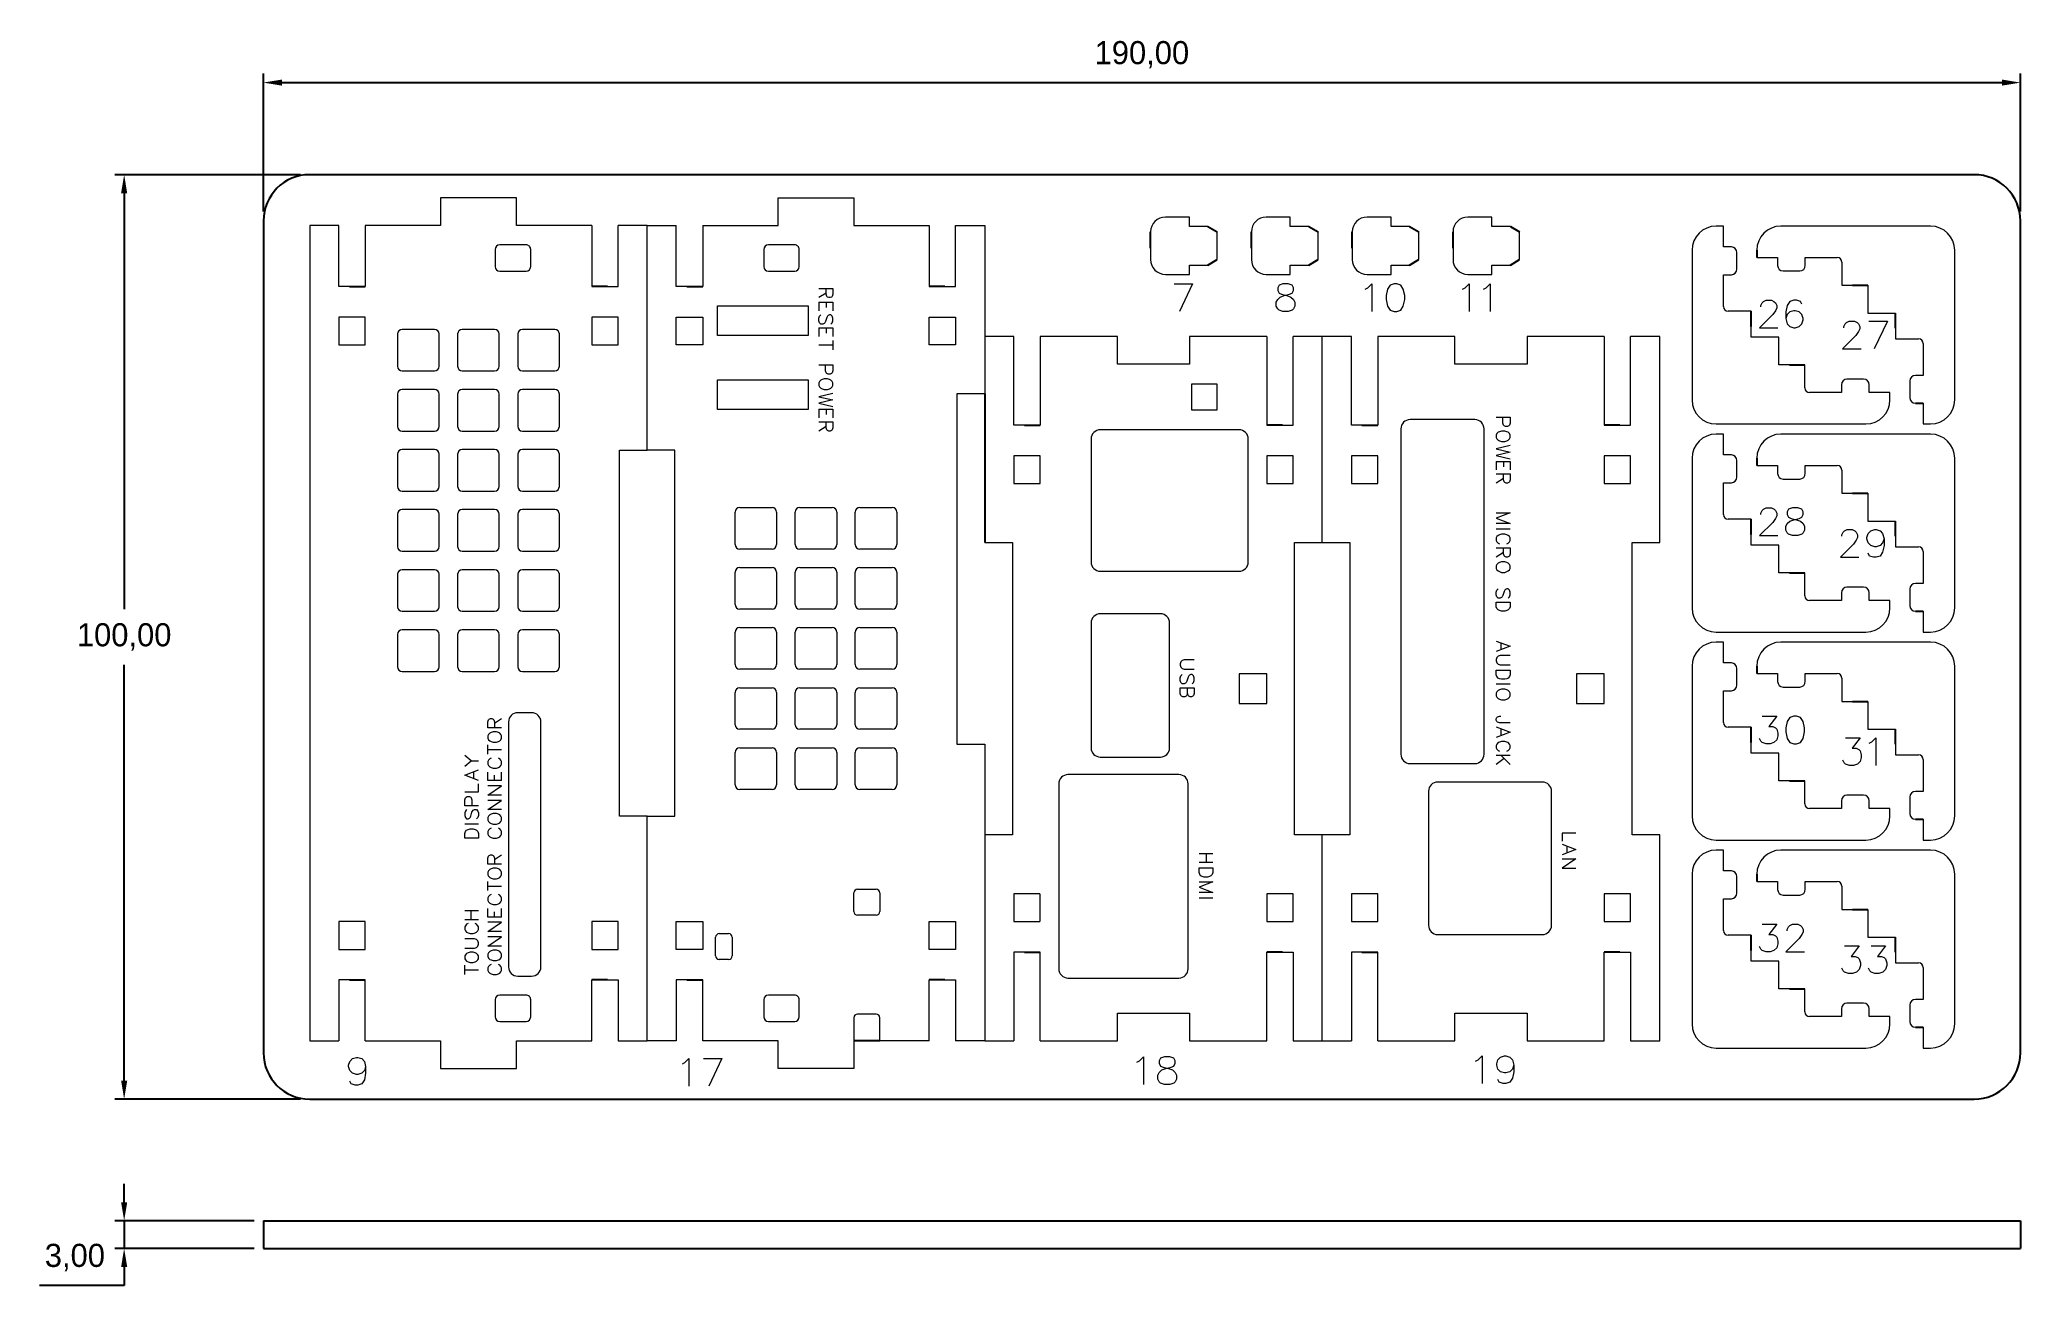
# Model space of a CAD drawing. Header units: millimetres. Extents: x 1382 to 1597, y 312 to 447.
import ezdxf

# ---------------------------------------------------------------- set-up
doc = ezdxf.new("R2010")
doc.units = ezdxf.units.MM
doc.header["$PDSIZE"] = -1
for name, color, linetype in [('1', 7, 'Continuous'), ('6__尺寸线', 3, 'Continuous'), ('图层 1', 7, 'Continuous')]:
    doc.layers.add(name, color=color, linetype=linetype)
doc.styles.get("Standard").update_dxf_attribs({"font": ''})
doc.styles.get('Standard').set_extended_font_data('CENTURY GOTHIC')
doc.dimstyles.new('ISO-25', dxfattribs={"dimtxt": 2.5, "dimasz": 2.5, "dimexe": 1.25, "dimexo": 0.625, "dimtad": 1, "dimtxsty": 'Standard', "dimcen": 2.5, "dimadec": 0, "dimazin": 0, "dimtfac": 1, "dimtmove": 0, "dimatfit": 3, "dimfxl": 1, "dimarcsym": 0})

msp = doc.modelspace()

# ---------------------------------------------------------------- blocks, each defined once
blk = doc.blocks.new('*D86')
at = {"layer": 'Defpoints', "color": 0, "linetype": 'ByBlock', "transparency": 16777216}
for p in [(1406.64, 318.77), (1391.58, 315.77), (1406.64, 315.77)]:
    blk.add_point(p, dxfattribs=at)
at = {"layer": '图层 1', "color": 0, "linetype": 'ByBlock', "lineweight": -2, "transparency": 16777216}
for p, q in [((1391.58, 320.77), (1391.58, 322.77)), ((1405.64, 318.77), (1390.58, 318.77)), ((1391.58, 318.77), (1391.58, 315.77)), ((1405.64, 315.77), (1390.58, 315.77)), ((1391.58, 313.77), (1391.58, 311.77)), ((1391.58, 311.77), (1382.44, 311.77))]:
    blk.add_line(p, q, dxfattribs=at)
at = {"layer": '图层 1', "color": 0, "linetype": 'ByBlock', "transparency": 16777216}
for points in [[(1391.25, 320.77), (1391.91, 320.77), (1391.58, 318.77)], [(1391.25, 313.77), (1391.91, 313.77), (1391.58, 315.77)]]:
    blk.add_solid(points, dxfattribs=at)
at = {"layer": '图层 1', "color": 0, "linetype": 'ByBlock', "transparency": 16777216, "insert": (1386.25, 314.79), "char_height": 2.5, "attachment_point": 5}
blk.add_mtext('3,00', dxfattribs=at)
blk = doc.blocks.new('*D87')
at = {"layer": '6__尺寸线', "color": 0, "linetype": 'ByBlock', "lineweight": -2, "transparency": 16777216}
for p, q in [((1406.64, 427.92), (1406.64, 442.88)), ((1408.64, 441.88), (1594.64, 441.88)), ((1596.64, 427.92), (1596.64, 442.88))]:
    blk.add_line(p, q, dxfattribs=at)
at = {"layer": '6__尺寸线', "color": 0, "linetype": 'ByBlock', "transparency": 16777216}
for points in [[(1408.64, 442.21), (1408.64, 441.55), (1406.64, 441.88)], [(1594.64, 442.21), (1594.64, 441.55), (1596.64, 441.88)]]:
    blk.add_solid(points, dxfattribs=at)
at = {"layer": 'Defpoints', "color": 0, "linetype": 'ByBlock', "transparency": 16777216}
for p in [(1596.64, 441.88), (1406.64, 426.92), (1596.64, 426.92)]:
    blk.add_point(p, dxfattribs=at)
at = {"layer": '6__尺寸线', "color": 0, "linetype": 'ByBlock', "transparency": 16777216, "insert": (1501.64, 444.89), "char_height": 2.5, "attachment_point": 5}
blk.add_mtext('190,00', dxfattribs=at)
blk = doc.blocks.new('*D88')
at = {"layer": '6__尺寸线', "color": 0, "linetype": 'ByBlock', "lineweight": -2, "transparency": 16777216}
for p, q in [((1410.64, 431.92), (1390.58, 431.92)), ((1391.58, 429.92), (1391.58, 384.93)), ((1391.58, 333.92), (1391.58, 378.91)), ((1410.64, 331.92), (1390.58, 331.92))]:
    blk.add_line(p, q, dxfattribs=at)
at = {"layer": '6__尺寸线', "color": 0, "linetype": 'ByBlock', "transparency": 16777216}
for points in [[(1391.25, 429.92), (1391.91, 429.92), (1391.58, 431.92)], [(1391.25, 333.92), (1391.91, 333.92), (1391.58, 331.92)]]:
    blk.add_solid(points, dxfattribs=at)
at = {"layer": 'Defpoints', "color": 0, "linetype": 'ByBlock', "transparency": 16777216}
for p in [(1391.58, 431.92), (1411.64, 431.92), (1411.64, 331.92)]:
    blk.add_point(p, dxfattribs=at)
at = {"layer": '6__尺寸线', "color": 0, "linetype": 'ByBlock', "transparency": 16777216, "insert": (1391.58, 381.92), "char_height": 2.5, "attachment_point": 5}
blk.add_mtext('100,00', dxfattribs=at)

# ---------------------------------------------------------------- dimensions: what is measured, and where the dimension line sits
at = {"layer": '6__尺寸线', "linetype": 'ByBlock'}
dim = msp.add_linear_dim(base=(1596.644, 441.879), p1=(1406.644, 426.921), p2=(1596.644, 426.921), dimstyle='ISO-25', override={"dimasz": 2, "dimexe": 1, "dimexo": 1, "dimgap": 1.524, "dimtih": 1, "dimtoh": 1, "dimzin": 0, "dimadec": 2, "dimtzin": 0}, dxfattribs=at)
dim.commit()
dim.dimension.update_dxf_attribs({"geometry": '*D87', "text_midpoint": (1501.644, 444.891)})
dim = msp.add_linear_dim(base=(1391.581, 431.921), p1=(1411.644, 331.921), p2=(1411.644, 431.921), angle=90, dimstyle='ISO-25', override={"dimasz": 2, "dimexe": 1, "dimexo": 1, "dimgap": 1.524, "dimtih": 1, "dimtoh": 1, "dimzin": 0, "dimadec": 2, "dimtzin": 0}, dxfattribs=at)
dim.commit()
dim.dimension.update_dxf_attribs({"geometry": '*D88', "text_midpoint": (1391.581, 381.921)})
at = {"layer": '图层 1', "color": 3, "linetype": 'ByBlock'}
dim = msp.add_linear_dim(base=(1391.581, 315.775), p1=(1406.644, 318.775), p2=(1406.644, 315.775), angle=90, dimstyle='ISO-25', override={"dimasz": 2, "dimexe": 1, "dimexo": 1, "dimgap": 1.524, "dimtih": 1, "dimtoh": 1, "dimzin": 0, "dimadec": 2, "dimtzin": 0}, dxfattribs=at)
dim.commit()
dim.dimension.update_dxf_attribs({"geometry": '*D86', "text_midpoint": (1386.247, 314.787)})

# ---------------------------------------------------------------- linework, layer by layer
for p, q in [((1591.644, 431.921), (1411.644, 431.921)), ((1406.644, 426.921), (1406.644, 336.921)), ((1508.789, 426.333), (1509.789, 425.733)), ((1519.689, 426.333), (1520.689, 425.733)), ((1530.589, 426.333), (1531.589, 425.733)), ((1541.489, 426.333), (1542.489, 425.733)), ((1596.644, 336.921), (1596.644, 426.921)), ((1508.789, 422.133), (1509.789, 422.733)), ((1519.689, 422.133), (1520.689, 422.733)), ((1530.589, 422.133), (1531.589, 422.733)), ((1541.489, 422.133), (1542.489, 422.733)), ((1568.138, 423.752), (1568.138, 422.952)), ((1578.988, 419.952), (1580.138, 419.952)), ((1416.444, 419.825), (1417.644, 419.825)), ((1443.344, 419.825), (1442.144, 419.825)), ((1452.944, 419.825), (1454.144, 419.825)), ((1479.844, 419.825), (1478.644, 419.825)), ((1567.538, 416.002), (1567.538, 417.152)), ((1583.138, 415.802), (1583.138, 416.952)), ((1572.188, 411.352), (1573.338, 411.352)), ((1484.644, 408.225), (1484.644, 392.125)), ((1585.288, 407.202), (1586.138, 407.202)), ((1489.444, 404.825), (1490.644, 404.825)), ((1516.344, 404.825), (1515.144, 404.825)), ((1525.944, 404.825), (1527.144, 404.825)), ((1552.844, 404.825), (1551.644, 404.825)), ((1568.138, 401.252), (1568.138, 400.452)), ((1578.988, 397.452), (1580.138, 397.452)), ((1567.538, 393.502), (1567.538, 394.652)), ((1583.138, 393.302), (1583.138, 394.452)), ((1572.188, 388.852), (1573.338, 388.852)), ((1585.288, 384.702), (1586.138, 384.702)), ((1568.138, 378.752), (1568.138, 377.952)), ((1578.988, 374.952), (1580.138, 374.952)), ((1567.538, 371.002), (1567.538, 372.152)), ((1583.138, 370.802), (1583.138, 371.952)), ((1572.188, 366.352), (1573.338, 366.352)), ((1585.288, 362.202), (1586.138, 362.202)), ((1568.138, 356.252), (1568.138, 355.452)), ((1578.988, 352.452), (1580.138, 352.452)), ((1567.538, 348.502), (1567.538, 349.652)), ((1583.138, 348.302), (1583.138, 349.452)), ((1489.444, 347.825), (1490.644, 347.825)), ((1516.344, 347.825), (1515.144, 347.825)), ((1525.944, 347.825), (1527.144, 347.825)), ((1552.844, 347.825), (1551.644, 347.825)), ((1416.444, 344.825), (1417.644, 344.825)), ((1443.344, 344.825), (1442.144, 344.825)), ((1452.944, 344.825), (1454.144, 344.825)), ((1479.844, 344.825), (1478.644, 344.825)), ((1572.188, 343.852), (1573.338, 343.852)), ((1585.288, 339.702), (1586.138, 339.702)), ((1473.294, 338.225), (1470.494, 338.225)), ((1411.644, 331.921), (1591.644, 331.921))]:
    msp.add_line(p, q)
at = {"color": 7, "linetype": 'Continuous', "lineweight": 15}
for p, q in [((1425.794, 429.425), (1425.794, 426.425)), ((1433.994, 429.425), (1425.794, 429.425)), ((1433.994, 426.425), (1433.994, 429.425)), ((1462.294, 429.425), (1470.494, 429.425)), ((1462.294, 426.425), (1462.294, 429.425)), ((1470.494, 429.425), (1470.494, 426.425)), ((1411.644, 426.425), (1411.644, 338.225)), ((1414.794, 426.425), (1411.644, 426.425)), ((1414.794, 419.825), (1414.794, 426.425)), ((1417.644, 426.425), (1417.644, 419.825)), ((1425.794, 426.425), (1417.644, 426.425)), ((1442.144, 426.425), (1433.994, 426.425)), ((1442.144, 426.425), (1442.144, 419.825)), ((1448.144, 426.425), (1444.994, 426.425)), ((1444.994, 419.825), (1444.994, 426.425)), ((1448.144, 402.125), (1448.144, 426.425)), ((1448.144, 426.425), (1451.294, 426.425)), ((1451.294, 419.825), (1451.294, 426.425)), ((1454.144, 426.425), (1462.294, 426.425)), ((1454.144, 426.425), (1454.144, 419.825)), ((1470.494, 426.425), (1478.644, 426.425)), ((1478.644, 426.425), (1478.644, 419.825)), ((1481.494, 426.425), (1484.644, 426.425)), ((1481.494, 419.825), (1481.494, 426.425)), ((1484.644, 426.425), (1484.644, 408.225)), ((1506.789, 427.333), (1504.189, 427.333)), ((1506.789, 426.333), (1506.789, 427.333)), ((1508.789, 426.333), (1506.789, 426.333)), ((1517.689, 427.333), (1515.089, 427.333)), ((1517.689, 426.333), (1517.689, 427.333)), ((1519.689, 426.333), (1517.689, 426.333)), ((1528.589, 427.333), (1525.989, 427.333)), ((1528.589, 426.333), (1528.589, 427.333)), ((1530.589, 426.333), (1528.589, 426.333)), ((1539.489, 427.333), (1536.889, 427.333)), ((1539.489, 426.333), (1539.489, 427.333)), ((1541.489, 426.333), (1539.489, 426.333)), ((1564.538, 426.352), (1563.738, 426.352)), ((1564.538, 424.102), (1564.538, 426.352)), ((1586.938, 426.352), (1570.738, 426.352)), ((1435.044, 424.325), (1432.194, 424.325)), ((1464.094, 424.325), (1461.244, 424.325)), ((1509.789, 422.733), (1509.789, 425.733)), ((1520.689, 422.733), (1520.689, 425.733)), ((1531.589, 422.733), (1531.589, 425.733)), ((1542.489, 422.733), (1542.489, 425.733)), ((1431.694, 423.825), (1431.694, 421.975)), ((1435.544, 421.975), (1435.544, 423.825)), ((1460.744, 423.825), (1460.744, 421.975)), ((1464.594, 421.975), (1464.594, 423.825)), ((1502.589, 423.983), (1502.589, 422.733)), ((1506.789, 421.133), (1506.789, 422.133)), ((1506.789, 422.133), (1508.789, 422.133)), ((1513.489, 423.983), (1513.489, 422.733)), ((1517.689, 421.133), (1517.689, 422.133)), ((1517.689, 422.133), (1519.689, 422.133)), ((1524.389, 423.983), (1524.389, 422.733)), ((1528.589, 421.133), (1528.589, 422.133)), ((1528.589, 422.133), (1530.589, 422.133)), ((1535.289, 423.983), (1535.289, 422.733)), ((1539.489, 421.133), (1539.489, 422.133)), ((1539.489, 422.133), (1541.489, 422.133)), ((1561.138, 423.752), (1561.138, 407.558)), ((1565.389, 424.102), (1564.538, 424.102)), ((1565.988, 421.702), (1565.988, 423.502)), ((1568.138, 422.952), (1570.388, 422.952)), ((1570.388, 422.952), (1570.388, 422.102)), ((1573.388, 422.952), (1576.838, 422.952)), ((1573.388, 422.102), (1573.388, 422.952)), ((1577.338, 422.452), (1577.338, 419.952)), ((1589.538, 407.552), (1589.538, 423.752)), ((1432.194, 421.475), (1435.044, 421.475)), ((1461.244, 421.475), (1464.094, 421.475)), ((1504.189, 421.133), (1506.789, 421.133)), ((1515.089, 421.133), (1517.689, 421.133)), ((1525.989, 421.133), (1528.589, 421.133)), ((1536.889, 421.133), (1539.489, 421.133)), ((1564.538, 421.102), (1565.388, 421.102)), ((1564.538, 417.652), (1564.538, 421.102)), ((1570.988, 421.502), (1572.788, 421.502)), ((1577.338, 419.952), (1578.488, 419.952)), ((1580.138, 419.952), (1580.138, 416.952)), ((1415.944, 419.825), (1414.794, 419.825)), ((1443.844, 419.825), (1444.994, 419.825)), ((1452.444, 419.825), (1451.294, 419.825)), ((1455.744, 414.525), (1455.744, 417.725)), ((1455.744, 417.725), (1465.544, 417.725)), ((1465.544, 417.725), (1465.544, 414.525)), ((1480.344, 419.825), (1481.494, 419.825)), ((1417.644, 416.525), (1414.794, 416.525)), ((1414.794, 416.525), (1414.794, 413.525)), ((1417.644, 413.525), (1417.644, 416.525)), ((1444.994, 416.525), (1442.144, 416.525)), ((1442.144, 416.525), (1442.144, 413.525)), ((1444.994, 413.525), (1444.994, 416.525)), ((1451.294, 413.525), (1451.294, 416.525)), ((1451.294, 416.525), (1454.144, 416.525)), ((1454.144, 416.525), (1454.144, 413.525)), ((1478.644, 413.525), (1478.644, 416.525)), ((1478.644, 416.525), (1481.494, 416.525)), ((1481.494, 416.525), (1481.494, 413.525)), ((1567.538, 417.152), (1565.038, 417.152)), ((1580.138, 416.952), (1583.138, 416.952)), ((1414.794, 413.525), (1417.644, 413.525)), ((1421.144, 414.69), (1421.144, 411.19)), ((1425.144, 415.19), (1421.644, 415.19)), ((1425.644, 411.19), (1425.644, 414.69)), ((1427.644, 414.69), (1427.644, 411.19)), ((1431.644, 415.19), (1428.144, 415.19)), ((1432.144, 411.19), (1432.144, 414.69)), ((1434.144, 414.69), (1434.144, 411.19)), ((1438.144, 415.19), (1434.644, 415.19)), ((1438.644, 411.19), (1438.644, 414.69)), ((1442.144, 413.525), (1444.994, 413.525)), ((1454.144, 413.525), (1451.294, 413.525)), ((1465.544, 414.525), (1455.744, 414.525)), ((1481.494, 413.525), (1478.644, 413.525)), ((1487.794, 414.425), (1484.644, 414.425)), ((1487.794, 404.825), (1487.794, 414.425)), ((1490.644, 414.425), (1490.644, 404.825)), ((1498.994, 414.425), (1490.644, 414.425)), ((1498.994, 411.425), (1498.994, 414.425)), ((1506.794, 414.425), (1506.794, 411.425)), ((1515.144, 414.425), (1506.794, 414.425)), ((1515.144, 414.425), (1515.144, 404.825)), ((1521.144, 414.425), (1517.994, 414.425)), ((1517.994, 404.825), (1517.994, 414.425)), ((1521.144, 392.125), (1521.144, 414.425)), ((1524.294, 414.425), (1521.144, 414.425)), ((1524.294, 404.825), (1524.294, 414.425)), ((1535.494, 414.425), (1527.144, 414.425)), ((1527.144, 414.425), (1527.144, 404.825)), ((1535.494, 411.425), (1535.494, 414.425)), ((1543.294, 414.425), (1543.294, 411.425)), ((1551.644, 414.425), (1543.294, 414.425)), ((1551.644, 414.425), (1551.644, 404.825)), ((1557.644, 414.425), (1554.494, 414.425)), ((1554.494, 404.825), (1554.494, 414.425)), ((1557.644, 392.125), (1557.644, 414.425)), ((1567.538, 414.352), (1567.538, 415.502)), ((1570.538, 414.352), (1567.538, 414.352)), ((1570.538, 411.352), (1570.538, 414.352)), ((1583.138, 414.152), (1585.638, 414.152)), ((1586.138, 413.652), (1586.138, 410.202)), ((1506.794, 411.425), (1498.994, 411.425)), ((1543.294, 411.425), (1535.494, 411.425)), ((1571.688, 411.352), (1570.538, 411.352)), ((1573.338, 408.852), (1573.338, 411.352)), ((1421.644, 410.69), (1425.144, 410.69)), ((1428.144, 410.69), (1431.644, 410.69)), ((1434.644, 410.69), (1438.144, 410.69)), ((1455.744, 406.525), (1455.744, 409.725)), ((1455.744, 409.725), (1465.544, 409.725)), ((1465.544, 409.725), (1465.544, 406.525)), ((1506.994, 409.275), (1506.994, 406.475)), ((1509.794, 409.275), (1506.994, 409.275)), ((1509.794, 406.475), (1509.794, 409.275)), ((1577.288, 409.202), (1577.288, 408.352)), ((1579.689, 409.802), (1577.888, 409.802)), ((1580.288, 408.352), (1580.288, 409.202)), ((1584.688, 409.602), (1584.688, 407.802)), ((1586.138, 410.202), (1585.288, 410.202)), ((1421.144, 408.19), (1421.144, 404.69)), ((1425.144, 408.69), (1421.644, 408.69)), ((1425.644, 404.69), (1425.644, 408.19)), ((1427.644, 408.19), (1427.644, 404.69)), ((1431.644, 408.69), (1428.144, 408.69)), ((1432.144, 404.69), (1432.144, 408.19)), ((1434.144, 408.19), (1434.144, 404.69)), ((1438.144, 408.69), (1434.644, 408.69)), ((1438.644, 404.69), (1438.644, 408.19)), ((1481.644, 408.225), (1481.644, 370.325)), ((1484.644, 408.225), (1481.644, 408.225)), ((1577.288, 408.352), (1573.838, 408.352)), ((1582.538, 408.352), (1580.288, 408.352)), ((1582.538, 407.552), (1582.538, 408.352)), ((1586.138, 407.202), (1586.138, 404.952)), ((1465.544, 406.525), (1455.744, 406.525)), ((1506.994, 406.475), (1509.794, 406.475)), ((1537.644, 405.425), (1530.644, 405.425)), ((1563.738, 404.952), (1579.938, 404.952)), ((1586.138, 404.952), (1586.938, 404.952)), ((1421.644, 404.19), (1425.144, 404.19)), ((1428.144, 404.19), (1431.644, 404.19)), ((1434.644, 404.19), (1438.144, 404.19)), ((1488.944, 404.825), (1487.794, 404.825)), ((1496.144, 403.325), (1496.144, 390.025)), ((1512.144, 404.325), (1497.144, 404.325)), ((1513.144, 390.025), (1513.144, 403.325)), ((1516.844, 404.825), (1517.994, 404.825)), ((1525.444, 404.825), (1524.294, 404.825)), ((1529.644, 404.425), (1529.644, 369.225)), ((1538.644, 369.225), (1538.644, 404.425)), ((1553.344, 404.825), (1554.494, 404.825)), ((1564.538, 403.852), (1563.738, 403.852)), ((1564.538, 401.602), (1564.538, 403.852)), ((1586.938, 403.852), (1570.738, 403.852)), ((1421.144, 401.69), (1421.144, 398.19)), ((1425.144, 402.19), (1421.644, 402.19)), ((1425.644, 398.19), (1425.644, 401.69)), ((1427.644, 401.69), (1427.644, 398.19)), ((1431.644, 402.19), (1428.144, 402.19)), ((1432.144, 398.19), (1432.144, 401.69)), ((1434.144, 401.69), (1434.144, 398.19)), ((1438.144, 402.19), (1434.644, 402.19)), ((1438.644, 398.19), (1438.644, 401.69)), ((1445.144, 402.125), (1448.144, 402.125)), ((1445.144, 362.525), (1445.144, 402.125)), ((1451.144, 402.125), (1448.144, 402.125)), ((1451.144, 362.525), (1451.144, 402.125)), ((1487.794, 401.525), (1487.794, 398.525)), ((1490.644, 401.525), (1487.794, 401.525)), ((1490.644, 398.525), (1490.644, 401.525)), ((1515.144, 401.525), (1515.144, 398.525)), ((1517.994, 401.525), (1515.144, 401.525)), ((1517.994, 398.525), (1517.994, 401.525)), ((1524.294, 401.525), (1524.294, 398.525)), ((1527.144, 401.525), (1524.294, 401.525)), ((1527.144, 398.525), (1527.144, 401.525)), ((1551.644, 401.525), (1551.644, 398.525)), ((1554.494, 401.525), (1551.644, 401.525)), ((1554.494, 398.525), (1554.494, 401.525)), ((1561.138, 401.252), (1561.138, 385.058)), ((1565.389, 401.602), (1564.538, 401.602)), ((1565.988, 399.202), (1565.988, 401.002)), ((1589.538, 385.052), (1589.538, 401.252)), ((1487.794, 398.525), (1490.644, 398.525)), ((1515.144, 398.525), (1517.994, 398.525)), ((1524.294, 398.525), (1527.144, 398.525)), ((1551.644, 398.525), (1554.494, 398.525)), ((1564.538, 398.602), (1565.388, 398.602)), ((1564.538, 395.152), (1564.538, 398.602)), ((1568.138, 400.452), (1570.388, 400.452)), ((1570.388, 400.452), (1570.388, 399.602)), ((1570.988, 399.002), (1572.788, 399.002)), ((1573.388, 400.452), (1576.838, 400.452)), ((1573.388, 399.602), (1573.388, 400.452)), ((1577.338, 399.952), (1577.338, 397.452)), ((1421.644, 397.69), (1425.144, 397.69)), ((1428.144, 397.69), (1431.644, 397.69)), ((1434.644, 397.69), (1438.144, 397.69)), ((1577.338, 397.452), (1578.488, 397.452)), ((1580.138, 397.452), (1580.138, 394.452)), ((1421.144, 395.19), (1421.144, 391.69)), ((1425.144, 395.69), (1421.644, 395.69)), ((1425.644, 391.69), (1425.644, 395.19)), ((1427.644, 395.19), (1427.644, 391.69)), ((1431.644, 395.69), (1428.144, 395.69)), ((1432.144, 391.69), (1432.144, 395.19)), ((1434.144, 395.19), (1434.144, 391.69)), ((1438.144, 395.69), (1434.644, 395.69)), ((1438.644, 391.69), (1438.644, 395.19)), ((1457.644, 391.925), (1457.644, 395.425)), ((1458.144, 395.925), (1461.644, 395.925)), ((1462.144, 395.425), (1462.144, 391.925)), ((1464.144, 391.925), (1464.144, 395.425)), ((1464.644, 395.925), (1468.144, 395.925)), ((1468.644, 395.425), (1468.644, 391.925)), ((1470.644, 391.925), (1470.644, 395.425)), ((1471.144, 395.925), (1474.644, 395.925)), ((1475.144, 395.425), (1475.144, 391.925)), ((1567.538, 394.652), (1565.038, 394.652)), ((1580.138, 394.452), (1583.138, 394.452)), ((1484.644, 392.125), (1487.644, 392.125)), ((1487.644, 392.125), (1487.644, 360.525)), ((1518.144, 360.525), (1518.144, 392.125)), ((1518.144, 392.125), (1521.144, 392.125)), ((1521.144, 392.125), (1524.144, 392.125)), ((1524.144, 392.125), (1524.144, 360.525)), ((1554.644, 392.125), (1557.644, 392.125)), ((1554.644, 360.525), (1554.644, 392.125)), ((1567.538, 391.852), (1567.538, 393.002)), ((1421.644, 391.19), (1425.144, 391.19)), ((1428.144, 391.19), (1431.644, 391.19)), ((1434.644, 391.19), (1438.144, 391.19)), ((1461.644, 391.425), (1458.144, 391.425)), ((1468.144, 391.425), (1464.644, 391.425)), ((1474.644, 391.425), (1471.144, 391.425)), ((1570.538, 391.852), (1567.538, 391.852)), ((1570.538, 388.852), (1570.538, 391.852)), ((1583.138, 391.652), (1585.638, 391.652)), ((1586.138, 391.152), (1586.138, 387.702)), ((1421.144, 388.69), (1421.144, 385.19)), ((1425.144, 389.19), (1421.644, 389.19)), ((1425.644, 385.19), (1425.644, 388.69)), ((1427.644, 388.69), (1427.644, 385.19)), ((1431.644, 389.19), (1428.144, 389.19)), ((1432.144, 385.19), (1432.144, 388.69)), ((1434.144, 388.69), (1434.144, 385.19)), ((1438.144, 389.19), (1434.644, 389.19)), ((1438.644, 385.19), (1438.644, 388.69)), ((1457.644, 385.425), (1457.644, 388.925)), ((1458.144, 389.425), (1461.644, 389.425)), ((1462.144, 388.925), (1462.144, 385.425)), ((1464.144, 385.425), (1464.144, 388.925)), ((1464.644, 389.425), (1468.144, 389.425)), ((1468.644, 388.925), (1468.644, 385.425)), ((1470.644, 385.425), (1470.644, 388.925)), ((1471.144, 389.425), (1474.644, 389.425)), ((1475.144, 388.925), (1475.144, 385.425)), ((1497.144, 389.025), (1512.144, 389.025)), ((1571.688, 388.852), (1570.538, 388.852)), ((1573.338, 386.352), (1573.338, 388.852)), ((1577.288, 385.852), (1573.838, 385.852)), ((1577.288, 386.702), (1577.288, 385.852)), ((1579.689, 387.302), (1577.888, 387.302)), ((1580.288, 385.852), (1580.288, 386.702)), ((1582.538, 385.852), (1580.288, 385.852)), ((1582.538, 385.052), (1582.538, 385.852)), ((1584.688, 387.102), (1584.688, 385.302)), ((1586.138, 387.702), (1585.288, 387.702)), ((1421.644, 384.69), (1425.144, 384.69)), ((1428.144, 384.69), (1431.644, 384.69)), ((1434.644, 384.69), (1438.144, 384.69)), ((1461.644, 384.925), (1458.144, 384.925)), ((1468.144, 384.925), (1464.644, 384.925)), ((1474.644, 384.925), (1471.144, 384.925)), ((1503.644, 384.425), (1497.144, 384.425)), ((1586.138, 384.702), (1586.138, 382.452)), ((1421.144, 382.19), (1421.144, 378.69)), ((1425.144, 382.69), (1421.644, 382.69)), ((1425.644, 378.69), (1425.644, 382.19)), ((1427.644, 382.19), (1427.644, 378.69)), ((1431.644, 382.69), (1428.144, 382.69)), ((1432.144, 378.69), (1432.144, 382.19)), ((1434.144, 382.19), (1434.144, 378.69)), ((1438.144, 382.69), (1434.644, 382.69)), ((1438.644, 378.69), (1438.644, 382.19)), ((1457.644, 378.925), (1457.644, 382.425)), ((1458.144, 382.925), (1461.644, 382.925)), ((1462.144, 382.425), (1462.144, 378.925)), ((1464.144, 378.925), (1464.144, 382.425)), ((1464.644, 382.925), (1468.144, 382.925)), ((1468.644, 382.425), (1468.644, 378.925)), ((1470.644, 378.925), (1470.644, 382.425)), ((1471.144, 382.925), (1474.644, 382.925)), ((1475.144, 382.425), (1475.144, 378.925)), ((1496.144, 383.425), (1496.144, 369.925)), ((1504.644, 369.925), (1504.644, 383.425)), ((1563.738, 382.452), (1579.938, 382.452)), ((1564.538, 381.352), (1563.738, 381.352)), ((1564.538, 379.102), (1564.538, 381.352)), ((1586.938, 381.352), (1570.738, 381.352)), ((1586.138, 382.452), (1586.938, 382.452)), ((1421.644, 378.19), (1425.144, 378.19)), ((1428.144, 378.19), (1431.644, 378.19)), ((1434.644, 378.19), (1438.144, 378.19)), ((1461.644, 378.425), (1458.144, 378.425)), ((1468.144, 378.425), (1464.644, 378.425)), ((1474.644, 378.425), (1471.144, 378.425)), ((1512.144, 377.925), (1512.144, 374.725)), ((1515.144, 377.925), (1512.144, 377.925)), ((1515.144, 374.725), (1515.144, 377.925)), ((1548.644, 377.925), (1548.644, 374.725)), ((1551.644, 377.925), (1548.644, 377.925)), ((1551.644, 374.725), (1551.644, 377.925)), ((1561.138, 378.752), (1561.138, 362.558)), ((1565.389, 379.102), (1564.538, 379.102)), ((1565.988, 376.702), (1565.988, 378.502)), ((1568.138, 377.952), (1570.388, 377.952)), ((1570.388, 377.952), (1570.388, 377.102)), ((1573.388, 377.952), (1576.838, 377.952)), ((1573.388, 377.102), (1573.388, 377.952)), ((1577.338, 377.452), (1577.338, 374.952)), ((1589.538, 362.552), (1589.538, 378.752)), ((1457.644, 372.425), (1457.644, 375.925)), ((1458.144, 376.425), (1461.644, 376.425)), ((1462.144, 375.925), (1462.144, 372.425)), ((1464.144, 372.425), (1464.144, 375.925)), ((1464.644, 376.425), (1468.144, 376.425)), ((1468.644, 375.925), (1468.644, 372.425)), ((1470.644, 372.425), (1470.644, 375.925)), ((1471.144, 376.425), (1474.644, 376.425)), ((1475.144, 375.925), (1475.144, 372.425)), ((1564.538, 376.102), (1565.388, 376.102)), ((1564.538, 372.652), (1564.538, 376.102)), ((1570.988, 376.502), (1572.788, 376.502)), ((1577.338, 374.952), (1578.488, 374.952)), ((1580.138, 374.952), (1580.138, 371.952)), ((1433.144, 372.725), (1433.144, 346.225)), ((1435.644, 373.725), (1434.144, 373.725)), ((1436.644, 346.225), (1436.644, 372.725)), ((1512.144, 374.725), (1515.144, 374.725)), ((1548.644, 374.725), (1551.644, 374.725)), ((1461.644, 371.925), (1458.144, 371.925)), ((1468.144, 371.925), (1464.644, 371.925)), ((1474.644, 371.925), (1471.144, 371.925)), ((1567.538, 372.152), (1565.038, 372.152)), ((1580.138, 371.952), (1583.138, 371.952)), ((1457.644, 365.925), (1457.644, 369.425)), ((1458.144, 369.925), (1461.644, 369.925)), ((1462.144, 369.425), (1462.144, 365.925)), ((1464.144, 365.925), (1464.144, 369.425)), ((1464.644, 369.925), (1468.144, 369.925)), ((1468.644, 369.425), (1468.644, 365.925)), ((1470.644, 365.925), (1470.644, 369.425)), ((1471.144, 369.925), (1474.644, 369.925)), ((1475.144, 369.425), (1475.144, 365.925)), ((1481.644, 370.325), (1484.644, 370.325)), ((1484.644, 370.325), (1484.644, 338.225)), ((1497.144, 368.925), (1503.644, 368.925)), ((1567.538, 369.352), (1567.538, 370.502)), ((1570.538, 369.352), (1567.538, 369.352)), ((1570.538, 366.352), (1570.538, 369.352)), ((1583.138, 369.152), (1585.638, 369.152)), ((1586.138, 368.652), (1586.138, 365.202)), ((1505.644, 367.025), (1493.644, 367.025)), ((1530.644, 368.225), (1537.644, 368.225)), ((1571.688, 366.352), (1570.538, 366.352)), ((1573.338, 363.852), (1573.338, 366.352)), ((1461.644, 365.425), (1458.144, 365.425)), ((1468.144, 365.425), (1464.644, 365.425)), ((1474.644, 365.425), (1471.144, 365.425)), ((1492.644, 366.025), (1492.644, 346.025)), ((1506.644, 346.025), (1506.644, 366.025)), ((1532.644, 365.225), (1532.644, 350.725)), ((1544.944, 366.225), (1533.644, 366.225)), ((1545.944, 350.725), (1545.944, 365.225)), ((1577.288, 364.202), (1577.288, 363.352)), ((1579.689, 364.802), (1577.888, 364.802)), ((1580.288, 363.352), (1580.288, 364.202)), ((1584.688, 364.602), (1584.688, 362.802)), ((1586.138, 365.202), (1585.288, 365.202)), ((1448.144, 362.525), (1445.144, 362.525)), ((1448.144, 338.225), (1448.144, 362.525)), ((1448.144, 362.525), (1451.144, 362.525)), ((1577.288, 363.352), (1573.838, 363.352)), ((1582.538, 363.352), (1580.288, 363.352)), ((1582.538, 362.552), (1582.538, 363.352)), ((1586.138, 362.202), (1586.138, 359.952)), ((1487.644, 360.525), (1484.644, 360.525)), ((1521.144, 360.525), (1518.144, 360.525)), ((1521.144, 338.225), (1521.144, 360.525)), ((1524.144, 360.525), (1521.144, 360.525)), ((1557.644, 360.525), (1554.644, 360.525)), ((1557.644, 338.225), (1557.644, 360.525)), ((1563.738, 359.952), (1579.938, 359.952)), ((1586.138, 359.952), (1586.938, 359.952)), ((1564.538, 358.852), (1563.738, 358.852)), ((1564.538, 356.602), (1564.538, 358.852)), ((1586.938, 358.852), (1570.738, 358.852)), ((1561.138, 356.252), (1561.138, 340.058)), ((1565.389, 356.602), (1564.538, 356.602)), ((1565.988, 354.202), (1565.988, 356.002)), ((1589.538, 340.052), (1589.538, 356.252)), ((1470.494, 352.225), (1470.494, 354.225)), ((1470.894, 354.625), (1472.894, 354.625)), ((1473.294, 354.225), (1473.294, 352.225)), ((1490.594, 354.125), (1487.794, 354.125)), ((1487.794, 354.125), (1487.794, 351.125)), ((1490.644, 351.125), (1490.644, 354.125)), ((1515.144, 354.125), (1515.144, 351.125)), ((1517.994, 354.125), (1515.144, 354.125)), ((1517.994, 351.125), (1517.994, 354.125)), ((1527.144, 354.125), (1524.294, 354.125)), ((1524.294, 354.125), (1524.294, 351.125)), ((1527.144, 351.125), (1527.144, 354.125)), ((1551.644, 354.125), (1551.644, 351.125)), ((1554.494, 354.125), (1551.644, 354.125)), ((1554.494, 351.125), (1554.494, 354.125)), ((1564.538, 353.602), (1565.388, 353.602)), ((1564.538, 350.152), (1564.538, 353.602)), ((1568.138, 355.452), (1570.388, 355.452)), ((1570.388, 355.452), (1570.388, 354.602)), ((1570.988, 354.002), (1572.788, 354.002)), ((1573.388, 355.452), (1576.838, 355.452)), ((1573.388, 354.602), (1573.388, 355.452)), ((1577.338, 354.952), (1577.338, 352.452)), ((1472.894, 351.825), (1470.894, 351.825)), ((1577.338, 352.452), (1578.488, 352.452)), ((1580.138, 352.452), (1580.138, 349.452)), ((1417.644, 351.125), (1414.794, 351.125)), ((1414.794, 351.125), (1414.794, 348.125)), ((1417.644, 348.125), (1417.644, 351.125)), ((1444.994, 351.125), (1442.144, 351.125)), ((1442.144, 351.125), (1442.144, 348.125)), ((1444.994, 348.125), (1444.994, 351.125)), ((1451.294, 348.125), (1451.294, 351.125)), ((1451.294, 351.125), (1454.144, 351.125)), ((1454.144, 351.125), (1454.144, 348.125)), ((1455.544, 347.425), (1455.544, 349.425)), ((1455.943, 349.825), (1456.944, 349.825)), ((1457.344, 349.425), (1457.344, 347.425)), ((1478.644, 348.125), (1478.644, 351.125)), ((1478.644, 351.125), (1481.494, 351.125)), ((1481.494, 351.125), (1481.494, 348.125)), ((1487.794, 351.125), (1490.594, 351.125)), ((1515.144, 351.125), (1517.994, 351.125)), ((1524.294, 351.125), (1527.144, 351.125)), ((1533.644, 349.725), (1544.944, 349.725)), ((1551.644, 351.125), (1554.494, 351.125)), ((1567.538, 349.652), (1565.038, 349.652)), ((1580.138, 349.452), (1583.138, 349.452)), ((1414.794, 348.125), (1417.644, 348.125)), ((1442.144, 348.125), (1444.994, 348.125)), ((1454.144, 348.125), (1451.294, 348.125)), ((1456.944, 347.025), (1455.944, 347.025)), ((1481.494, 348.125), (1478.644, 348.125)), ((1487.794, 347.825), (1487.794, 338.225)), ((1488.944, 347.825), (1487.794, 347.825)), ((1490.644, 338.225), (1490.644, 347.825)), ((1515.144, 338.225), (1515.144, 347.825)), ((1516.844, 347.825), (1517.994, 347.825)), ((1517.994, 347.825), (1517.994, 338.225)), ((1524.294, 347.825), (1524.294, 338.225)), ((1525.444, 347.825), (1524.294, 347.825)), ((1527.144, 338.225), (1527.144, 347.825)), ((1551.644, 338.225), (1551.644, 347.825)), ((1553.344, 347.825), (1554.494, 347.825)), ((1553.344, 347.825), (1554.494, 347.825)), ((1554.494, 347.825), (1554.494, 338.225)), ((1567.538, 346.852), (1567.538, 348.002)), ((1434.144, 345.225), (1435.644, 345.225)), ((1493.644, 345.025), (1505.644, 345.025)), ((1570.538, 346.852), (1567.538, 346.852)), ((1570.538, 343.852), (1570.538, 346.852)), ((1583.138, 346.652), (1585.638, 346.652)), ((1586.138, 346.152), (1586.138, 342.702)), ((1414.794, 344.825), (1414.794, 338.225)), ((1415.944, 344.825), (1414.794, 344.825)), ((1417.644, 338.225), (1417.644, 344.825)), ((1435.044, 343.175), (1432.194, 343.175)), ((1442.144, 338.225), (1442.144, 344.825)), ((1443.844, 344.825), (1444.994, 344.825)), ((1444.994, 344.825), (1444.994, 338.225)), ((1451.294, 344.825), (1451.294, 338.225)), ((1452.444, 344.825), (1451.294, 344.825)), ((1454.144, 338.225), (1454.144, 344.825)), ((1464.094, 343.175), (1461.244, 343.175)), ((1478.644, 338.225), (1478.644, 344.825)), ((1480.344, 344.825), (1481.494, 344.825)), ((1481.494, 344.825), (1481.494, 338.225)), ((1571.688, 343.852), (1570.538, 343.852)), ((1573.338, 341.352), (1573.338, 343.852)), ((1431.694, 342.675), (1431.694, 340.825)), ((1435.544, 340.825), (1435.544, 342.675)), ((1460.744, 342.675), (1460.744, 340.825)), ((1464.594, 340.825), (1464.594, 342.675)), ((1470.494, 340.725), (1470.494, 335.225)), ((1472.894, 341.125), (1470.894, 341.125)), ((1473.294, 338.225), (1473.294, 340.725)), ((1498.994, 341.225), (1506.794, 341.225)), ((1498.994, 338.225), (1498.994, 341.225)), ((1506.794, 341.225), (1506.794, 338.225)), ((1535.494, 341.225), (1543.294, 341.225)), ((1535.494, 338.225), (1535.494, 341.225)), ((1543.294, 341.225), (1543.294, 338.225)), ((1577.288, 340.852), (1573.838, 340.852)), ((1577.288, 341.702), (1577.288, 340.852)), ((1579.689, 342.302), (1577.888, 342.302)), ((1580.288, 340.852), (1580.288, 341.702)), ((1582.538, 340.852), (1580.288, 340.852)), ((1582.538, 340.052), (1582.538, 340.852)), ((1584.688, 342.102), (1584.688, 340.302)), ((1586.138, 342.702), (1585.288, 342.702)), ((1432.194, 340.325), (1435.044, 340.325)), ((1461.244, 340.325), (1464.094, 340.325)), ((1586.138, 339.702), (1586.138, 337.452)), ((1411.644, 338.225), (1414.794, 338.225)), ((1417.644, 338.225), (1425.794, 338.225)), ((1425.794, 338.225), (1425.794, 335.225)), ((1433.994, 338.225), (1442.144, 338.225)), ((1433.994, 335.225), (1433.994, 338.225)), ((1444.994, 338.225), (1448.144, 338.225)), ((1451.294, 338.225), (1448.144, 338.225)), ((1462.294, 338.225), (1454.144, 338.225)), ((1462.294, 335.225), (1462.294, 338.225)), ((1478.644, 338.225), (1473.294, 338.225)), ((1484.644, 338.225), (1481.494, 338.225)), ((1484.644, 338.225), (1487.794, 338.225)), ((1490.644, 338.225), (1498.994, 338.225)), ((1506.794, 338.225), (1515.144, 338.225)), ((1517.994, 338.225), (1521.144, 338.225)), ((1521.144, 338.225), (1524.294, 338.225)), ((1527.144, 338.225), (1535.494, 338.225)), ((1543.294, 338.225), (1551.644, 338.225)), ((1554.494, 338.225), (1557.644, 338.225)), ((1563.738, 337.452), (1579.938, 337.452)), ((1586.138, 337.452), (1586.938, 337.452)), ((1425.794, 335.225), (1433.994, 335.225)), ((1470.494, 335.225), (1462.294, 335.225))]:
    msp.add_line(p, q, dxfattribs=at)
at = {"color": 0}
for p, q in [((1502.589, 424.483), (1502.589, 425.737)), ((1513.489, 424.483), (1513.489, 425.737)), ((1524.389, 424.483), (1524.389, 425.737)), ((1535.289, 424.483), (1535.289, 425.737))]:
    msp.add_line(p, q, dxfattribs=at)
at = {"linetype": 'Continuous', "lineweight": 15}
for p, q in [((1583.138, 415.302), (1583.138, 414.152)), ((1583.138, 392.802), (1583.138, 391.652)), ((1583.138, 370.302), (1583.138, 369.152)), ((1583.138, 347.802), (1583.138, 346.652))]:
    msp.add_line(p, q, dxfattribs=at)
at = {"color": 1}
for p, q in [((1488.944, 404.825), (1489.444, 404.825)), ((1516.844, 404.825), (1516.344, 404.825)), ((1525.444, 404.825), (1525.944, 404.825)), ((1553.344, 404.825), (1552.844, 404.825)), ((1488.944, 347.825), (1489.444, 347.825)), ((1525.444, 347.825), (1525.944, 347.825)), ((1553.344, 347.825), (1552.844, 347.825))]:
    msp.add_line(p, q, dxfattribs=at)
at = {"linetype": 'ByBlock'}
for p, q in [((1406.644, 318.775), (1596.644, 318.775)), ((1406.644, 318.775), (1406.644, 315.775)), ((1596.644, 318.775), (1596.644, 315.775)), ((1406.644, 315.775), (1596.644, 315.775))]:
    msp.add_line(p, q, dxfattribs=at)
at = {"color": 1, "lineweight": 0}
for points in [[(1505.123, 420.117), (1507.115, 420.117), (1505.697, 417.119)], [(1525.776, 419.553), (1526.058, 419.694), (1526.49, 420.117), (1526.49, 417.119)], [(1536.318, 419.553), (1536.6, 419.694), (1537.033, 420.117), (1537.033, 417.119)], [(1538.602, 419.553), (1538.884, 419.694), (1539.316, 420.117), (1539.316, 417.119)], [(1466.706, 419.624), (1468.205, 419.624), (1468.205, 418.98), (1468.134, 418.759), (1468.064, 418.688), (1467.913, 418.618), (1467.772, 418.618), (1467.631, 418.688), (1467.561, 418.759), (1467.49, 418.98), (1467.49, 419.624)], [(1467.49, 419.121), (1466.706, 418.618)], [(1466.706, 418.125), (1468.205, 418.125), (1468.205, 417.189)], [(1466.706, 418.125), (1466.706, 417.189)], [(1467.49, 418.125), (1467.49, 417.552)], [(1568.58, 417.642), (1568.58, 417.783), (1568.72, 418.065), (1568.861, 418.215), (1569.143, 418.356), (1569.716, 418.356), (1569.998, 418.215), (1570.149, 418.065), (1570.29, 417.783), (1570.29, 417.501), (1570.149, 417.21), (1569.857, 416.787), (1568.429, 415.359), (1570.43, 415.359)], [(1572.996, 417.924), (1572.855, 418.215), (1572.432, 418.356), (1572.141, 418.356), (1571.718, 418.215), (1571.426, 417.783), (1571.286, 417.069), (1571.286, 416.354), (1571.426, 415.781), (1571.718, 415.499), (1572.141, 415.359), (1572.292, 415.359), (1572.714, 415.499), (1572.996, 415.781), (1573.147, 416.214), (1573.147, 416.354), (1572.996, 416.787), (1572.714, 417.069), (1572.292, 417.21), (1572.141, 417.21), (1571.718, 417.069), (1571.426, 416.787), (1571.286, 416.354)], [(1467.993, 415.761), (1468.134, 415.902), (1468.205, 416.123), (1468.205, 416.405), (1468.134, 416.616), (1467.993, 416.767), (1467.843, 416.767), (1467.702, 416.696), (1467.631, 416.616), (1467.561, 416.475), (1467.42, 416.053), (1467.35, 415.902), (1467.279, 415.831), (1467.128, 415.761), (1466.917, 415.761), (1466.776, 415.902), (1466.706, 416.123), (1466.706, 416.405), (1466.776, 416.616), (1466.917, 416.767)], [(1577.553, 415.369), (1577.553, 415.509), (1577.704, 415.801), (1577.844, 415.942), (1578.126, 416.083), (1578.699, 416.083), (1578.981, 415.942), (1579.122, 415.801), (1579.273, 415.509), (1579.273, 415.228), (1579.122, 414.946), (1578.84, 414.514), (1577.412, 413.085), (1579.414, 413.085)], [(1580.269, 416.083), (1582.271, 416.083), (1580.842, 413.085)], [(1466.706, 415.338), (1468.205, 415.338), (1468.205, 414.403)], [(1466.706, 415.338), (1466.706, 414.403)], [(1468.205, 413.477), (1466.706, 413.477)], [(1467.49, 415.338), (1467.49, 414.765)], [(1468.205, 413.98), (1468.205, 412.974)], [(1466.706, 411.335), (1468.205, 411.335), (1468.205, 410.691), (1468.134, 410.48), (1468.064, 410.409), (1467.913, 410.339), (1467.702, 410.339), (1467.561, 410.409), (1467.49, 410.48), (1467.42, 410.691), (1467.42, 411.335)], [(1468.205, 408.267), (1466.706, 407.904), (1468.205, 407.552), (1466.706, 407.19), (1468.205, 406.838)], [(1466.706, 406.546), (1468.205, 406.546), (1468.205, 405.621)], [(1466.706, 406.546), (1466.706, 405.621)], [(1466.706, 405.188), (1468.205, 405.188), (1468.205, 404.544), (1468.134, 404.333), (1468.064, 404.263), (1467.913, 404.192), (1467.772, 404.192), (1467.631, 404.263), (1467.561, 404.333), (1467.49, 404.544), (1467.49, 405.188)], [(1467.49, 406.546), (1467.49, 405.973)], [(1539.96, 405.691), (1541.459, 405.691), (1541.459, 405.047), (1541.378, 404.836), (1541.308, 404.766), (1541.167, 404.695), (1540.956, 404.695), (1540.815, 404.766), (1540.745, 404.836), (1540.664, 405.047), (1540.664, 405.691)], [(1467.49, 404.695), (1466.706, 404.192)], [(1541.459, 402.623), (1539.96, 402.261), (1541.459, 401.909), (1539.96, 401.547), (1541.459, 401.195)], [(1539.96, 400.903), (1541.459, 400.903), (1541.459, 399.977)], [(1539.96, 400.903), (1539.96, 399.977)], [(1540.745, 400.903), (1540.745, 400.329)], [(1539.96, 399.545), (1541.459, 399.545), (1541.459, 398.901), (1541.378, 398.69), (1541.308, 398.619), (1541.167, 398.549), (1541.026, 398.549), (1540.885, 398.619), (1540.815, 398.69), (1540.745, 398.901), (1540.745, 399.545)], [(1540.745, 399.052), (1539.96, 398.549)], [(1539.96, 395.33), (1541.459, 395.33), (1539.96, 394.767), (1541.459, 394.193), (1539.96, 394.193)], [(1568.58, 395.169), (1568.58, 395.31), (1568.72, 395.601), (1568.861, 395.742), (1569.153, 395.883), (1569.716, 395.883), (1570.008, 395.742), (1570.149, 395.601), (1570.29, 395.31), (1570.29, 395.028), (1570.149, 394.736), (1569.867, 394.314), (1568.439, 392.885), (1570.43, 392.885)], [(1539.96, 393.62), (1541.459, 393.62)], [(1541.097, 391.98), (1541.237, 392.05), (1541.378, 392.191), (1541.459, 392.332), (1541.459, 392.624), (1541.378, 392.765), (1541.237, 392.905), (1541.097, 392.976), (1540.885, 393.046), (1540.523, 393.046), (1540.312, 392.976), (1540.171, 392.905), (1540.03, 392.765), (1539.96, 392.624), (1539.96, 392.332), (1540.03, 392.191), (1540.171, 392.05), (1540.312, 391.98)], [(1577.331, 392.815), (1577.331, 392.966), (1577.472, 393.248), (1577.613, 393.388), (1577.895, 393.529), (1578.468, 393.529), (1578.75, 393.388), (1578.901, 393.248), (1579.042, 392.966), (1579.042, 392.674), (1578.901, 392.392), (1578.609, 391.96), (1577.18, 390.531), (1579.182, 390.531)], [(1581.898, 392.533), (1581.748, 392.101), (1581.466, 391.819), (1581.043, 391.678), (1580.892, 391.678), (1580.47, 391.819), (1580.178, 392.101), (1580.037, 392.533), (1580.037, 392.674), (1580.178, 393.107), (1580.47, 393.388), (1580.892, 393.529), (1581.043, 393.529), (1581.466, 393.388), (1581.748, 393.107), (1581.898, 392.533), (1581.898, 391.819), (1581.748, 391.105), (1581.466, 390.672), (1581.043, 390.531), (1580.752, 390.531), (1580.329, 390.672), (1580.178, 390.964)], [(1539.96, 391.547), (1541.459, 391.547), (1541.459, 390.904), (1541.378, 390.692), (1541.308, 390.622), (1541.167, 390.552), (1541.026, 390.552), (1540.885, 390.622), (1540.815, 390.692), (1540.745, 390.904), (1540.745, 391.547)], [(1540.745, 391.044), (1539.96, 390.552)], [(1541.237, 386.125), (1541.378, 386.266), (1541.459, 386.477), (1541.459, 386.759), (1541.378, 386.98), (1541.237, 387.121), (1541.097, 387.121), (1540.956, 387.051), (1540.885, 386.98), (1540.815, 386.84), (1540.664, 386.407), (1540.594, 386.266), (1540.523, 386.196), (1540.382, 386.125), (1540.171, 386.125), (1540.03, 386.266), (1539.96, 386.477), (1539.96, 386.759), (1540.03, 386.98), (1540.171, 387.121)], [(1539.96, 381.478), (1541.459, 380.904), (1539.96, 380.331)], [(1507.296, 379.426), (1506.23, 379.426), (1506.009, 379.355), (1505.868, 379.214), (1505.797, 379.003), (1505.797, 378.852), (1505.868, 378.641), (1506.009, 378.5), (1506.23, 378.43), (1507.296, 378.43)], [(1541.459, 379.908), (1540.382, 379.908), (1540.171, 379.838), (1540.03, 379.697), (1539.96, 379.476), (1539.96, 379.335), (1540.03, 379.124), (1540.171, 378.983), (1540.382, 378.903), (1541.459, 378.903)], [(1540.453, 381.267), (1540.453, 380.552)], [(1507.085, 376.86), (1507.226, 377.001), (1507.296, 377.213), (1507.296, 377.494), (1507.226, 377.715), (1507.085, 377.856), (1506.944, 377.856), (1506.793, 377.786), (1506.723, 377.715), (1506.653, 377.575), (1506.512, 377.142), (1506.441, 377.001), (1506.371, 376.931), (1506.23, 376.86), (1506.009, 376.86), (1505.868, 377.001), (1505.797, 377.213), (1505.797, 377.494), (1505.868, 377.715), (1506.009, 377.856)], [(1505.797, 376.428), (1507.296, 376.428), (1507.296, 375.784), (1507.226, 375.573), (1507.156, 375.502), (1507.015, 375.432), (1506.864, 375.432), (1506.723, 375.502), (1506.653, 375.573), (1506.582, 375.784), (1506.582, 376.428)], [(1506.582, 375.784), (1506.512, 375.573), (1506.441, 375.502), (1506.3, 375.432), (1506.079, 375.432), (1505.938, 375.502), (1505.868, 375.573), (1505.797, 375.784), (1505.797, 376.428)], [(1539.96, 376.84), (1541.459, 376.84)], [(1432.403, 372.092), (1430.904, 372.092), (1430.904, 372.736), (1430.974, 372.947), (1431.055, 373.018), (1431.195, 373.098), (1431.336, 373.098), (1431.477, 373.018), (1431.548, 372.947), (1431.618, 372.736), (1431.618, 372.092)], [(1431.618, 372.595), (1432.403, 373.098)], [(1541.459, 372.625), (1540.312, 372.625), (1540.101, 372.696), (1540.03, 372.766), (1539.96, 372.907), (1539.96, 373.048), (1540.03, 373.189), (1540.101, 373.269), (1540.312, 373.34), (1540.453, 373.34)], [(1568.72, 373.36), (1570.29, 373.36), (1569.435, 372.213), (1569.857, 372.213), (1570.149, 372.072), (1570.29, 371.931), (1570.43, 371.499), (1570.43, 371.217), (1570.29, 370.784), (1569.998, 370.503), (1569.575, 370.362), (1569.143, 370.362), (1568.72, 370.503), (1568.58, 370.644), (1568.429, 370.925)], [(1539.96, 372.193), (1541.459, 371.619), (1539.96, 371.046)], [(1541.097, 369.547), (1541.237, 369.618), (1541.378, 369.768), (1541.459, 369.909), (1541.459, 370.191), (1541.378, 370.332), (1541.237, 370.483), (1541.097, 370.553), (1540.885, 370.623), (1540.523, 370.623), (1540.312, 370.553), (1540.171, 370.483), (1540.03, 370.332), (1539.96, 370.191), (1539.96, 369.909), (1540.03, 369.768), (1540.171, 369.618), (1540.312, 369.547)], [(1540.453, 371.982), (1540.453, 371.267)], [(1577.734, 371.016), (1579.303, 371.016), (1578.448, 369.869), (1578.87, 369.869), (1579.162, 369.728), (1579.303, 369.587), (1579.444, 369.155), (1579.444, 368.873), (1579.303, 368.441), (1579.021, 368.159), (1578.589, 368.008), (1578.156, 368.008), (1577.734, 368.159), (1577.593, 368.3), (1577.442, 368.581)], [(1580.299, 370.442), (1580.591, 370.583), (1581.013, 371.016), (1581.013, 368.008)], [(1428.409, 367.948), (1429.123, 368.521), (1428.409, 369.094)], [(1429.123, 368.521), (1429.908, 368.521)], [(1430.904, 369.235), (1430.904, 370.241)], [(1430.904, 369.738), (1432.403, 369.738)], [(1431.266, 368.813), (1431.125, 368.732), (1430.974, 368.591), (1430.904, 368.451), (1430.904, 368.169), (1430.974, 368.018), (1431.125, 367.877), (1431.266, 367.807), (1431.477, 367.736), (1431.839, 367.736), (1432.05, 367.807), (1432.191, 367.877), (1432.332, 368.018), (1432.403, 368.169), (1432.403, 368.451), (1432.332, 368.591), (1432.191, 368.732), (1432.05, 368.813)], [(1539.96, 369.125), (1541.459, 369.125)], [(1540.815, 368.762), (1539.96, 368.119)], [(1541.459, 368.119), (1540.453, 369.125)], [(1429.908, 366.378), (1428.409, 366.952), (1429.908, 367.525)], [(1429.405, 366.59), (1429.405, 367.304)], [(1432.403, 366.378), (1430.904, 366.378), (1430.904, 367.304)], [(1431.618, 366.378), (1431.618, 366.952)], [(1432.403, 366.378), (1432.403, 367.304)], [(1428.409, 365.161), (1429.908, 365.161), (1429.908, 366.026)], [(1429.908, 363.662), (1428.409, 363.662), (1428.409, 364.306), (1428.479, 364.527), (1428.55, 364.598), (1428.691, 364.668), (1428.912, 364.668), (1429.053, 364.598), (1429.123, 364.527), (1429.194, 364.306), (1429.194, 363.662)], [(1432.403, 364.809), (1430.904, 364.809), (1432.403, 365.805), (1430.904, 365.805)], [(1432.403, 363.24), (1430.904, 363.24), (1432.403, 364.236), (1430.904, 364.236)], [(1428.62, 363.24), (1428.479, 363.089), (1428.409, 362.878), (1428.409, 362.596), (1428.479, 362.375), (1428.62, 362.234), (1428.771, 362.234), (1428.912, 362.304), (1428.982, 362.375), (1429.053, 362.525), (1429.194, 362.948), (1429.264, 363.089), (1429.334, 363.169), (1429.475, 363.24), (1429.697, 363.24), (1429.837, 363.089), (1429.908, 362.878), (1429.908, 362.596), (1429.837, 362.375), (1429.697, 362.234)], [(1429.908, 361.66), (1428.409, 361.66)], [(1431.266, 361.238), (1431.125, 361.167), (1430.974, 361.027), (1430.904, 360.876), (1430.904, 360.594), (1430.974, 360.453), (1431.125, 360.312), (1431.266, 360.232), (1431.477, 360.161), (1431.839, 360.161), (1432.05, 360.232), (1432.191, 360.312), (1432.332, 360.453), (1432.403, 360.594), (1432.403, 360.876), (1432.332, 361.027), (1432.191, 361.167), (1432.05, 361.238)], [(1548.581, 360.695), (1547.082, 360.695), (1547.082, 359.84)], [(1432.403, 357.335), (1430.904, 357.335), (1430.904, 357.979), (1430.974, 358.19), (1431.055, 358.26), (1431.195, 358.331), (1431.336, 358.331), (1431.477, 358.26), (1431.548, 358.19), (1431.618, 357.979), (1431.618, 357.335)], [(1431.618, 357.828), (1432.403, 358.331)], [(1507.819, 358.502), (1509.308, 358.502)], [(1508.604, 358.502), (1508.604, 357.506)], [(1547.082, 359.487), (1548.581, 358.914), (1547.082, 358.341)], [(1547.082, 357.908), (1548.581, 357.908), (1547.082, 356.912), (1548.581, 356.912)], [(1547.585, 359.266), (1547.585, 358.552)], [(1509.308, 357.506), (1507.819, 357.506)], [(1430.904, 354.478), (1430.904, 355.474)], [(1430.904, 354.971), (1432.403, 354.971)], [(1431.266, 354.045), (1431.125, 353.975), (1430.974, 353.834), (1430.904, 353.693), (1430.904, 353.401), (1430.974, 353.261), (1431.125, 353.12), (1431.266, 353.049), (1431.477, 352.979), (1431.839, 352.979), (1432.05, 353.049), (1432.191, 353.12), (1432.332, 353.261), (1432.403, 353.401), (1432.403, 353.693), (1432.332, 353.834), (1432.191, 353.975), (1432.05, 354.045)], [(1507.819, 355.433), (1509.308, 355.433), (1507.819, 354.86), (1509.308, 354.287), (1507.819, 354.287)], [(1507.819, 353.713), (1509.308, 353.713)], [(1428.409, 352.335), (1429.908, 352.335)], [(1429.908, 351.329), (1428.409, 351.329)], [(1429.123, 351.329), (1429.123, 352.335)], [(1432.403, 351.621), (1430.904, 351.621), (1430.904, 352.546)], [(1431.618, 351.621), (1431.618, 352.184)], [(1432.403, 351.621), (1432.403, 352.546)], [(1428.771, 350.907), (1428.62, 350.836), (1428.479, 350.685), (1428.409, 350.544), (1428.409, 350.263), (1428.479, 350.112), (1428.62, 349.971), (1428.771, 349.901), (1428.982, 349.83), (1429.334, 349.83), (1429.556, 349.901), (1429.697, 349.971), (1429.837, 350.112), (1429.908, 350.263), (1429.908, 350.544), (1429.837, 350.685), (1429.697, 350.836), (1429.556, 350.907)], [(1428.409, 348.261), (1429.475, 348.261), (1429.697, 348.331), (1429.837, 348.472), (1429.908, 348.683), (1429.908, 348.834), (1429.837, 349.046), (1429.697, 349.186), (1429.475, 349.257), (1428.409, 349.257)], [(1432.403, 350.042), (1430.904, 350.042), (1432.403, 351.047), (1430.904, 351.047)], [(1432.403, 348.472), (1430.904, 348.472), (1432.403, 349.478), (1430.904, 349.478)], [(1568.72, 350.856), (1570.29, 350.856), (1569.435, 349.72), (1569.857, 349.72), (1570.149, 349.569), (1570.29, 349.428), (1570.43, 349.005), (1570.43, 348.714), (1570.29, 348.291), (1569.998, 347.999), (1569.575, 347.859), (1569.143, 347.859), (1568.72, 347.999), (1568.58, 348.14), (1568.429, 348.432)], [(1571.426, 350.142), (1571.426, 350.283), (1571.577, 350.575), (1571.718, 350.715), (1572, 350.856), (1572.573, 350.856), (1572.855, 350.715), (1572.996, 350.575), (1573.147, 350.283), (1573.147, 350.001), (1572.996, 349.72), (1572.714, 349.287), (1571.286, 347.859), (1573.287, 347.859)], [(1577.633, 348.512), (1579.202, 348.512), (1578.347, 347.366), (1578.78, 347.366), (1579.062, 347.225), (1579.202, 347.084), (1579.343, 346.651), (1579.343, 346.37), (1579.202, 345.937), (1578.921, 345.656), (1578.488, 345.505), (1578.066, 345.505), (1577.633, 345.656), (1577.492, 345.796), (1577.351, 346.078)], [(1580.49, 348.512), (1582.059, 348.512), (1581.204, 347.366), (1581.627, 347.366), (1581.919, 347.225), (1582.059, 347.084), (1582.2, 346.651), (1582.2, 346.37), (1582.059, 345.937), (1581.778, 345.656), (1581.345, 345.505), (1580.913, 345.505), (1580.49, 345.656), (1580.349, 345.796), (1580.208, 346.078)], [(1428.409, 345.404), (1428.409, 346.4)], [(1428.409, 345.907), (1429.908, 345.907)], [(1431.266, 346.47), (1431.125, 346.4), (1430.974, 346.259), (1430.904, 346.118), (1430.904, 345.827), (1430.974, 345.686), (1431.125, 345.545), (1431.266, 345.474), (1431.477, 345.404), (1431.839, 345.404), (1432.05, 345.474), (1432.191, 345.545), (1432.332, 345.686), (1432.403, 345.827), (1432.403, 346.118), (1432.332, 346.259), (1432.191, 346.4), (1432.05, 346.47)], [(1417.695, 335.435), (1417.555, 335.012), (1417.273, 334.721), (1416.84, 334.58), (1416.7, 334.58), (1416.267, 334.721), (1415.985, 335.012), (1415.844, 335.435), (1415.844, 335.586), (1415.985, 336.008), (1416.267, 336.3), (1416.7, 336.441), (1416.84, 336.441), (1417.273, 336.3), (1417.555, 336.008), (1417.695, 335.435), (1417.695, 334.721), (1417.555, 334.006), (1417.273, 333.584), (1416.84, 333.443), (1416.559, 333.443), (1416.126, 333.584), (1415.985, 333.866)], [(1451.948, 335.757), (1452.23, 335.898), (1452.663, 336.33), (1452.663, 333.332)], [(1454.232, 336.33), (1456.224, 336.33), (1454.795, 333.332)], [(1501.09, 335.938), (1501.381, 336.079), (1501.804, 336.511), (1501.804, 333.504)], [(1537.727, 336.039), (1538.008, 336.179), (1538.441, 336.602), (1538.441, 333.604)], [(1541.861, 335.606), (1541.72, 335.173), (1541.439, 334.892), (1541.006, 334.751), (1540.865, 334.751), (1540.433, 334.892), (1540.151, 335.173), (1540.01, 335.606), (1540.01, 335.747), (1540.151, 336.179), (1540.433, 336.461), (1540.865, 336.602), (1541.006, 336.602), (1541.439, 336.461), (1541.72, 336.179), (1541.861, 335.606), (1541.861, 334.892), (1541.72, 334.177), (1541.439, 333.745), (1541.006, 333.604), (1540.724, 333.604), (1540.292, 333.745), (1540.151, 334.037)]]:
    msp.add_lwpolyline(points, dxfattribs=at)
for points in [[(1516.893, 420.117), (1516.471, 419.976), (1516.33, 419.694), (1516.33, 419.403), (1516.471, 419.121), (1516.752, 418.98), (1517.326, 418.839), (1517.758, 418.688), (1518.04, 418.407), (1518.181, 418.125), (1518.181, 417.692), (1518.04, 417.411), (1517.899, 417.26), (1517.467, 417.119), (1516.893, 417.119), (1516.471, 417.26), (1516.33, 417.411), (1516.179, 417.692), (1516.179, 418.125), (1516.33, 418.407), (1516.612, 418.688), (1517.044, 418.839), (1517.607, 418.98), (1517.899, 419.121), (1518.04, 419.403), (1518.04, 419.694), (1517.899, 419.976), (1517.467, 420.117), (1516.893, 420.117)], [(1528.914, 420.117), (1528.492, 419.976), (1528.2, 419.553), (1528.059, 418.839), (1528.059, 418.407), (1528.2, 417.692), (1528.492, 417.26), (1528.914, 417.119), (1529.206, 417.119), (1529.629, 417.26), (1529.91, 417.692), (1530.061, 418.407), (1530.061, 418.839), (1529.91, 419.553), (1529.629, 419.976), (1529.206, 420.117), (1528.914, 420.117)], [(1468.205, 409.403), (1468.134, 409.554), (1467.993, 409.695), (1467.843, 409.765), (1467.631, 409.836), (1467.279, 409.836), (1467.058, 409.765), (1466.917, 409.695), (1466.776, 409.554), (1466.706, 409.403), (1466.706, 409.122), (1466.776, 408.981), (1466.917, 408.83), (1467.058, 408.759), (1467.279, 408.689), (1467.631, 408.689), (1467.843, 408.759), (1467.993, 408.83), (1468.134, 408.981), (1468.205, 409.122), (1468.205, 409.403)], [(1541.459, 403.76), (1541.378, 403.911), (1541.237, 404.052), (1541.097, 404.122), (1540.885, 404.192), (1540.523, 404.192), (1540.312, 404.122), (1540.171, 404.052), (1540.03, 403.911), (1539.96, 403.76), (1539.96, 403.478), (1540.03, 403.337), (1540.171, 403.196), (1540.312, 403.116), (1540.523, 403.046), (1540.885, 403.046), (1541.097, 403.116), (1541.237, 403.196), (1541.378, 403.337), (1541.459, 403.478), (1541.459, 403.76)], [(1572, 395.883), (1571.577, 395.742), (1571.436, 395.451), (1571.436, 395.169), (1571.577, 394.887), (1571.859, 394.736), (1572.432, 394.596), (1572.865, 394.455), (1573.147, 394.173), (1573.287, 393.881), (1573.287, 393.459), (1573.147, 393.167), (1573.006, 393.026), (1572.573, 392.885), (1572, 392.885), (1571.577, 393.026), (1571.436, 393.167), (1571.286, 393.459), (1571.286, 393.881), (1571.436, 394.173), (1571.718, 394.455), (1572.151, 394.596), (1572.714, 394.736), (1573.006, 394.887), (1573.147, 395.169), (1573.147, 395.451), (1573.006, 395.742), (1572.573, 395.883), (1572, 395.883)], [(1541.459, 389.616), (1541.378, 389.767), (1541.237, 389.908), (1541.097, 389.978), (1540.885, 390.049), (1540.523, 390.049), (1540.312, 389.978), (1540.171, 389.908), (1540.03, 389.767), (1539.96, 389.616), (1539.96, 389.334), (1540.03, 389.194), (1540.171, 389.053), (1540.312, 388.982), (1540.523, 388.902), (1540.885, 388.902), (1541.097, 388.982), (1541.237, 389.053), (1541.378, 389.194), (1541.459, 389.334), (1541.459, 389.616)], [(1539.96, 385.693), (1541.459, 385.693), (1541.459, 385.19), (1541.378, 384.979), (1541.237, 384.838), (1541.097, 384.767), (1540.885, 384.697), (1540.523, 384.697), (1540.312, 384.767), (1540.171, 384.838), (1540.03, 384.979), (1539.96, 385.19), (1539.96, 385.693)], [(1539.96, 378.339), (1541.459, 378.339), (1541.459, 377.836), (1541.378, 377.625), (1541.237, 377.474), (1541.097, 377.404), (1540.885, 377.333), (1540.523, 377.333), (1540.312, 377.404), (1540.171, 377.474), (1540.03, 377.625), (1539.96, 377.836), (1539.96, 378.339)], [(1541.459, 375.834), (1541.378, 375.975), (1541.237, 376.126), (1541.097, 376.196), (1540.885, 376.267), (1540.523, 376.267), (1540.312, 376.196), (1540.171, 376.126), (1540.03, 375.975), (1539.96, 375.834), (1539.96, 375.553), (1540.03, 375.412), (1540.171, 375.261), (1540.312, 375.191), (1540.523, 375.12), (1540.885, 375.12), (1541.097, 375.191), (1541.237, 375.261), (1541.378, 375.412), (1541.459, 375.553), (1541.459, 375.834)], [(1572.141, 373.36), (1571.718, 373.219), (1571.426, 372.786), (1571.286, 372.072), (1571.286, 371.639), (1571.426, 370.925), (1571.718, 370.503), (1572.141, 370.362), (1572.432, 370.362), (1572.855, 370.503), (1573.147, 370.925), (1573.287, 371.639), (1573.287, 372.072), (1573.147, 372.786), (1572.855, 373.219), (1572.432, 373.36), (1572.141, 373.36)], [(1430.904, 370.955), (1430.974, 370.805), (1431.125, 370.664), (1431.266, 370.593), (1431.477, 370.523), (1431.839, 370.523), (1432.05, 370.593), (1432.191, 370.664), (1432.332, 370.805), (1432.403, 370.955), (1432.403, 371.237), (1432.332, 371.378), (1432.191, 371.519), (1432.05, 371.589), (1431.839, 371.67), (1431.477, 371.67), (1431.266, 371.589), (1431.125, 371.519), (1430.974, 371.378), (1430.904, 371.237), (1430.904, 370.955)], [(1430.904, 362.093), (1430.974, 361.952), (1431.125, 361.811), (1431.266, 361.741), (1431.477, 361.66), (1431.839, 361.66), (1432.05, 361.741), (1432.191, 361.811), (1432.332, 361.952), (1432.403, 362.093), (1432.403, 362.375), (1432.332, 362.525), (1432.191, 362.666), (1432.05, 362.737), (1431.839, 362.807), (1431.477, 362.807), (1431.266, 362.737), (1431.125, 362.666), (1430.974, 362.525), (1430.904, 362.375), (1430.904, 362.093)], [(1429.908, 360.161), (1428.409, 360.161), (1428.409, 360.664), (1428.479, 360.876), (1428.62, 361.027), (1428.771, 361.097), (1428.982, 361.167), (1429.334, 361.167), (1429.556, 361.097), (1429.697, 361.027), (1429.837, 360.876), (1429.908, 360.664), (1429.908, 360.161)], [(1430.904, 356.188), (1430.974, 356.047), (1431.125, 355.906), (1431.266, 355.836), (1431.477, 355.755), (1431.839, 355.755), (1432.05, 355.836), (1432.191, 355.906), (1432.332, 356.047), (1432.403, 356.188), (1432.403, 356.47), (1432.332, 356.62), (1432.191, 356.761), (1432.05, 356.832), (1431.839, 356.902), (1431.477, 356.902), (1431.266, 356.832), (1431.125, 356.761), (1430.974, 356.62), (1430.904, 356.47), (1430.904, 356.188)], [(1507.819, 356.932), (1509.308, 356.932), (1509.308, 356.429), (1509.238, 356.218), (1509.097, 356.077), (1508.956, 356.007), (1508.745, 355.936), (1508.383, 355.936), (1508.172, 356.007), (1508.031, 356.077), (1507.89, 356.218), (1507.819, 356.429), (1507.819, 356.932)], [(1428.409, 347.114), (1428.479, 346.973), (1428.62, 346.832), (1428.771, 346.762), (1428.982, 346.692), (1429.334, 346.692), (1429.556, 346.762), (1429.697, 346.832), (1429.837, 346.973), (1429.908, 347.114), (1429.908, 347.406), (1429.837, 347.547), (1429.697, 347.688), (1429.556, 347.758), (1429.334, 347.828), (1428.982, 347.828), (1428.771, 347.758), (1428.62, 347.688), (1428.479, 347.547), (1428.409, 347.406), (1428.409, 347.114)], [(1430.904, 347.335), (1430.974, 347.185), (1431.125, 347.044), (1431.266, 346.973), (1431.477, 346.903), (1431.839, 346.903), (1432.05, 346.973), (1432.191, 347.044), (1432.332, 347.185), (1432.403, 347.335), (1432.403, 347.617), (1432.332, 347.758), (1432.191, 347.899), (1432.05, 347.969), (1431.839, 348.05), (1431.477, 348.05), (1431.266, 347.969), (1431.125, 347.899), (1430.974, 347.758), (1430.904, 347.617), (1430.904, 347.335)], [(1504.087, 336.511), (1503.665, 336.36), (1503.524, 336.079), (1503.524, 335.797), (1503.665, 335.505), (1503.947, 335.365), (1504.52, 335.224), (1504.952, 335.083), (1505.234, 334.791), (1505.375, 334.509), (1505.375, 334.077), (1505.234, 333.795), (1505.093, 333.654), (1504.661, 333.504), (1504.087, 333.504), (1503.665, 333.654), (1503.524, 333.795), (1503.373, 334.077), (1503.373, 334.509), (1503.524, 334.791), (1503.806, 335.083), (1504.238, 335.224), (1504.802, 335.365), (1505.093, 335.505), (1505.234, 335.797), (1505.234, 336.079), (1505.093, 336.36), (1504.661, 336.511), (1504.087, 336.511)]]:
    msp.add_lwpolyline(points, close=True, dxfattribs=at)
for centre, start, end in [((1411.644, 426.921), 90, 180), ((1591.644, 426.921), 0, 90), ((1411.644, 336.921), 180, 270), ((1591.644, 336.921), 270, 0)]:
    msp.add_arc(centre, 5, start, end)
at = {"color": 7, "linetype": 'Continuous', "lineweight": 15}
for centre, radius, start, end in [((1504.189, 425.733), 1.6, 90, 180), ((1515.089, 425.733), 1.6, 90, 180), ((1525.989, 425.733), 1.6, 90, 180), ((1536.889, 425.733), 1.6, 90, 180), ((1563.738, 423.752), 2.6, 90, 180), ((1570.738, 423.752), 2.6, 90, 180), ((1586.938, 423.752), 2.6, 0, 90), ((1432.194, 423.825), 0.5, 90.00003, 180.00001), ((1435.044, 423.825), 0.5, 359.99995, 90.00003), ((1461.244, 423.825), 0.5, 90.00003, 180.00001), ((1464.094, 423.825), 0.5, 359.99995, 90.00003), ((1504.189, 422.733), 1.6, 180, 270), ((1515.089, 422.733), 1.6, 180, 270), ((1525.989, 422.733), 1.6, 180, 270), ((1536.889, 422.733), 1.6, 180, 270), ((1565.388, 423.502), 0.6, 0, 90), ((1570.988, 422.102), 0.6, 180, 270), ((1572.788, 422.102), 0.6, 270, 0), ((1576.838, 422.452), 0.5, 0, 90), ((1432.194, 421.975), 0.5, 180.00001, 270.00001), ((1435.044, 421.975), 0.5, 270.00001, 359.99995), ((1461.244, 421.975), 0.5, 180.00001, 270.00001), ((1464.094, 421.975), 0.5, 270.00001, 359.99995), ((1565.388, 421.702), 0.6, 270, 0), ((1565.038, 417.652), 0.5, 180, 270), ((1421.644, 414.69), 0.5, 90, 180), ((1425.144, 414.69), 0.5, 0, 90), ((1428.144, 414.69), 0.5, 90, 180), ((1431.644, 414.69), 0.5, 0, 90), ((1434.644, 414.69), 0.5, 90, 180), ((1438.144, 414.69), 0.5, 0, 90), ((1585.638, 413.652), 0.5, 0, 90), ((1421.644, 411.19), 0.5, 180, 270), ((1425.144, 411.19), 0.5, 270, 0), ((1428.144, 411.19), 0.5, 180, 270), ((1431.644, 411.19), 0.5, 270, 0), ((1434.644, 411.19), 0.5, 180, 270), ((1438.144, 411.19), 0.5, 270, 0), ((1577.888, 409.202), 0.6, 90, 180), ((1579.688, 409.202), 0.6, 0, 90), ((1585.288, 409.602), 0.6, 90, 180), ((1421.644, 408.19), 0.5, 90, 180), ((1425.144, 408.19), 0.5, 0, 90), ((1428.144, 408.19), 0.5, 90, 180), ((1431.644, 408.19), 0.5, 0, 90), ((1434.644, 408.19), 0.5, 90, 180), ((1438.144, 408.19), 0.5, 0, 90), ((1563.738, 407.552), 2.6, 180, 270), ((1573.838, 408.852), 0.5, 180, 270), ((1579.938, 407.552), 2.6, 270, 0), ((1585.288, 407.802), 0.6, 180, 270), ((1586.938, 407.552), 2.6, 270, 0), ((1530.644, 404.425), 1, 90, 180), ((1537.644, 404.425), 1, 0, 90), ((1421.644, 404.69), 0.5, 180, 270), ((1425.144, 404.69), 0.5, 270, 0), ((1428.144, 404.69), 0.5, 180, 270), ((1431.644, 404.69), 0.5, 270, 0), ((1434.644, 404.69), 0.5, 180, 270), ((1438.144, 404.69), 0.5, 270, 0), ((1497.144, 403.325), 1, 90, 180), ((1512.144, 403.325), 1, 0, 90), ((1563.738, 401.252), 2.6, 90, 180), ((1570.738, 401.252), 2.6, 90, 180), ((1586.938, 401.252), 2.6, 0, 90), ((1421.644, 401.69), 0.5, 90, 180), ((1425.144, 401.69), 0.5, 0, 90), ((1428.144, 401.69), 0.5, 90, 180), ((1431.644, 401.69), 0.5, 0, 90), ((1434.644, 401.69), 0.5, 90, 180), ((1438.144, 401.69), 0.5, 0, 90), ((1565.388, 401.002), 0.6, 0, 90), ((1565.388, 399.202), 0.6, 270, 0), ((1570.988, 399.602), 0.6, 180, 270), ((1572.788, 399.602), 0.6, 270, 0), ((1576.838, 399.952), 0.5, 0, 90), ((1421.644, 398.19), 0.5, 180, 270), ((1425.144, 398.19), 0.5, 270, 0), ((1428.144, 398.19), 0.5, 180, 270), ((1431.644, 398.19), 0.5, 270, 0), ((1434.644, 398.19), 0.5, 180, 270), ((1438.144, 398.19), 0.5, 270, 0), ((1421.644, 395.19), 0.5, 90, 180), ((1425.144, 395.19), 0.5, 0, 90), ((1428.144, 395.19), 0.5, 90, 180), ((1431.644, 395.19), 0.5, 0, 90), ((1434.644, 395.19), 0.5, 90, 180), ((1438.144, 395.19), 0.5, 0, 90), ((1458.144, 395.425), 0.5, 90, 180), ((1461.644, 395.425), 0.5, 0, 90), ((1464.644, 395.425), 0.5, 90, 180), ((1468.144, 395.425), 0.5, 360, 90), ((1471.144, 395.425), 0.5, 90, 180), ((1474.644, 395.425), 0.5, 0, 90), ((1565.038, 395.152), 0.5, 180, 270), ((1421.644, 391.69), 0.5, 180, 270), ((1425.144, 391.69), 0.5, 270, 0), ((1428.144, 391.69), 0.5, 180, 270), ((1431.644, 391.69), 0.5, 270, 0), ((1434.644, 391.69), 0.5, 180, 270), ((1438.144, 391.69), 0.5, 270, 0), ((1458.144, 391.925), 0.5, 180, 270), ((1461.644, 391.925), 0.5, 270, 0), ((1464.644, 391.925), 0.5, 180, 270), ((1468.144, 391.925), 0.5, 270, 0), ((1471.144, 391.925), 0.5, 180, 270), ((1474.644, 391.925), 0.5, 270, 0), ((1497.144, 390.025), 1, 180, 270), ((1512.144, 390.025), 1, 270, 0), ((1585.638, 391.152), 0.5, 0, 90), ((1421.644, 388.69), 0.5, 90, 180), ((1425.144, 388.69), 0.5, 0, 90), ((1428.144, 388.69), 0.5, 90, 180), ((1431.644, 388.69), 0.5, 0, 90), ((1434.644, 388.69), 0.5, 90, 180), ((1438.144, 388.69), 0.5, 0, 90), ((1458.144, 388.925), 0.5, 90, 180), ((1461.644, 388.925), 0.5, 0, 90), ((1464.644, 388.925), 0.5, 90, 180), ((1468.144, 388.925), 0.5, 0, 90), ((1471.144, 388.925), 0.5, 90, 180), ((1474.644, 388.925), 0.5, 0, 90), ((1573.838, 386.352), 0.5, 180, 270), ((1577.888, 386.702), 0.6, 90, 180), ((1579.688, 386.702), 0.6, 0, 90), ((1585.288, 387.102), 0.6, 90, 180), ((1421.644, 385.19), 0.5, 180, 270), ((1425.144, 385.19), 0.5, 270, 0), ((1428.144, 385.19), 0.5, 180, 270), ((1431.644, 385.19), 0.5, 270, 0), ((1434.644, 385.19), 0.5, 180, 270), ((1438.144, 385.19), 0.5, 270, 0), ((1458.144, 385.425), 0.5, 180, 270), ((1461.644, 385.425), 0.5, 270, 0), ((1464.644, 385.425), 0.5, 180, 270), ((1468.144, 385.425), 0.5, 270, 0), ((1471.144, 385.425), 0.5, 180, 270), ((1474.644, 385.425), 0.5, 270, 0), ((1497.144, 383.425), 1, 90, 180), ((1503.644, 383.425), 1, 0, 90), ((1563.738, 385.052), 2.6, 180, 270), ((1579.938, 385.052), 2.6, 270, 0), ((1585.288, 385.302), 0.6, 180, 270), ((1586.938, 385.052), 2.6, 270, 0), ((1421.644, 382.19), 0.5, 90, 180), ((1425.144, 382.19), 0.5, 0, 90), ((1428.144, 382.19), 0.5, 90, 180), ((1431.644, 382.19), 0.5, 0, 90), ((1434.644, 382.19), 0.5, 90, 180), ((1438.144, 382.19), 0.5, 0, 90), ((1458.144, 382.425), 0.5, 90, 180), ((1461.644, 382.425), 0.5, 0, 90), ((1464.644, 382.425), 0.5, 90, 180), ((1468.144, 382.425), 0.5, 360, 90), ((1471.144, 382.425), 0.5, 90, 180), ((1474.644, 382.425), 0.5, 0, 90), ((1563.738, 378.752), 2.6, 90, 180), ((1570.738, 378.752), 2.6, 90, 180), ((1586.938, 378.752), 2.6, 0, 90), ((1421.644, 378.69), 0.5, 180, 270), ((1425.144, 378.69), 0.5, 270, 0), ((1428.144, 378.69), 0.5, 180, 270), ((1431.644, 378.69), 0.5, 270, 0), ((1434.644, 378.69), 0.5, 180, 270), ((1438.144, 378.69), 0.5, 270, 0), ((1458.144, 378.925), 0.5, 180, 270), ((1461.644, 378.925), 0.5, 270, 0), ((1464.644, 378.925), 0.5, 180, 270), ((1468.144, 378.925), 0.5, 270, 0), ((1471.144, 378.925), 0.5, 180, 270), ((1474.644, 378.925), 0.5, 270, 0), ((1565.388, 378.502), 0.6, 0, 90), ((1570.988, 377.102), 0.6, 180, 270), ((1572.788, 377.102), 0.6, 270, 0), ((1576.838, 377.452), 0.5, 0, 90), ((1458.144, 375.925), 0.5, 90, 180), ((1461.644, 375.925), 0.5, 0, 90), ((1464.644, 375.925), 0.5, 90, 180), ((1468.144, 375.925), 0.5, 0, 90), ((1471.144, 375.925), 0.5, 90, 180), ((1474.644, 375.925), 0.5, 360, 90), ((1565.388, 376.702), 0.6, 270, 0), ((1434.144, 372.725), 1, 90, 180), ((1435.644, 372.725), 1, 0, 90), ((1458.144, 372.425), 0.5, 180, 270), ((1461.644, 372.425), 0.5, 270, 0), ((1464.644, 372.425), 0.5, 180, 270), ((1468.144, 372.425), 0.5, 270, 0), ((1471.144, 372.425), 0.5, 180, 270), ((1474.644, 372.425), 0.5, 270, 0), ((1565.038, 372.652), 0.5, 180, 270), ((1458.144, 369.425), 0.5, 90, 180), ((1461.644, 369.425), 0.5, 0, 90), ((1464.644, 369.425), 0.5, 90, 180), ((1468.144, 369.425), 0.5, 0, 90), ((1471.144, 369.425), 0.5, 90, 180), ((1474.644, 369.425), 0.5, 0, 90), ((1497.144, 369.925), 1, 180, 270), ((1503.644, 369.925), 1, 270, 0), ((1530.644, 369.225), 1, 180, 270), ((1537.644, 369.225), 1, 270, 0), ((1585.638, 368.652), 0.5, 0, 90), ((1493.644, 366.025), 1, 90, 180), ((1505.644, 366.025), 1, 0, 90), ((1458.144, 365.925), 0.5, 180, 270), ((1461.644, 365.925), 0.5, 270, 0), ((1464.644, 365.925), 0.5, 180, 270), ((1468.144, 365.925), 0.5, 270, 0), ((1471.144, 365.925), 0.5, 180, 270), ((1474.644, 365.925), 0.5, 270, 0), ((1533.644, 365.225), 1, 90, 180), ((1544.944, 365.225), 1, 360, 90), ((1577.888, 364.202), 0.6, 90, 180), ((1579.688, 364.202), 0.6, 0, 90), ((1585.288, 364.602), 0.6, 90, 180), ((1563.738, 362.552), 2.6, 180, 270), ((1573.838, 363.852), 0.5, 180, 270), ((1579.938, 362.552), 2.6, 270, 0), ((1585.288, 362.802), 0.6, 180, 270), ((1586.938, 362.552), 2.6, 270, 0), ((1563.738, 356.252), 2.6, 90, 180), ((1570.738, 356.252), 2.6, 90, 180), ((1586.938, 356.252), 2.6, 0, 90), ((1565.388, 356.002), 0.6, 0, 90), ((1470.894, 354.225), 0.4, 90, 180), ((1472.894, 354.225), 0.4, 0, 90), ((1565.388, 354.202), 0.6, 270, 0), ((1570.988, 354.602), 0.6, 180, 270), ((1572.788, 354.602), 0.6, 270, 0), ((1576.838, 354.952), 0.5, 0, 90), ((1470.894, 352.225), 0.4, 180, 270), ((1472.894, 352.225), 0.4, 270, 0), ((1455.944, 349.425), 0.4, 90, 180), ((1456.944, 349.425), 0.4, 0, 90), ((1533.644, 350.725), 1, 180, 270), ((1544.944, 350.725), 1, 270, 0), ((1565.038, 350.152), 0.5, 180, 270), ((1455.944, 347.425), 0.4, 180, 270), ((1456.944, 347.425), 0.4, 270, 0), ((1434.144, 346.225), 1, 180, 270), ((1435.644, 346.225), 1, 270, 0), ((1493.644, 346.025), 1, 180, 270), ((1505.644, 346.025), 1, 270, 0), ((1585.638, 346.152), 0.5, 0, 90), ((1432.194, 342.675), 0.5, 90.00003, 180.00001), ((1435.044, 342.675), 0.5, 359.99995, 90.00003), ((1461.244, 342.675), 0.5, 90.00003, 180.00001), ((1464.094, 342.675), 0.5, 359.99995, 90.00003), ((1432.194, 340.825), 0.5, 180.00001, 270.00001), ((1435.044, 340.825), 0.5, 270.00001, 359.99995), ((1461.244, 340.825), 0.5, 180.00001, 270.00001), ((1464.094, 340.825), 0.5, 270.00001, 359.99995), ((1470.894, 340.725), 0.4, 90, 180), ((1472.894, 340.725), 0.4, 360, 90), ((1573.838, 341.352), 0.5, 180, 270), ((1577.888, 341.702), 0.6, 90, 180), ((1579.688, 341.702), 0.6, 0, 90), ((1585.288, 342.102), 0.6, 90, 180), ((1563.738, 340.052), 2.6, 180, 270), ((1579.938, 340.052), 2.6, 270, 0), ((1585.288, 340.302), 0.6, 180, 270), ((1586.938, 340.052), 2.6, 270, 0)]:
    msp.add_arc(centre, radius, start, end, dxfattribs=at)
at = {"layer": '1', "color": 1}
for p, q in [((1502.589, 423.983), (1502.589, 424.483)), ((1513.489, 423.983), (1513.489, 424.483)), ((1524.389, 423.983), (1524.389, 424.483)), ((1535.289, 423.983), (1535.289, 424.483)), ((1578.488, 419.952), (1578.988, 419.952)), ((1415.944, 419.825), (1416.444, 419.825)), ((1443.844, 419.825), (1443.344, 419.825)), ((1452.444, 419.825), (1452.944, 419.825)), ((1480.344, 419.825), (1479.844, 419.825)), ((1567.538, 415.502), (1567.538, 416.002)), ((1583.138, 415.302), (1583.138, 415.802)), ((1571.688, 411.352), (1572.188, 411.352)), ((1488.944, 404.825), (1489.444, 404.825)), ((1516.844, 404.825), (1516.344, 404.825)), ((1525.444, 404.825), (1525.944, 404.825)), ((1553.344, 404.825), (1552.844, 404.825)), ((1578.488, 397.452), (1578.988, 397.452)), ((1567.538, 393.002), (1567.538, 393.502)), ((1583.138, 392.802), (1583.138, 393.302)), ((1571.688, 388.852), (1572.188, 388.852)), ((1578.488, 374.952), (1578.988, 374.952)), ((1567.538, 370.502), (1567.538, 371.002)), ((1583.138, 370.302), (1583.138, 370.802)), ((1571.688, 366.352), (1572.188, 366.352)), ((1578.488, 352.452), (1578.988, 352.452)), ((1488.944, 347.825), (1489.444, 347.825)), ((1516.844, 347.825), (1516.344, 347.825)), ((1516.844, 347.825), (1516.344, 347.825)), ((1525.444, 347.825), (1525.944, 347.825)), ((1553.344, 347.825), (1552.844, 347.825)), ((1567.538, 348.002), (1567.538, 348.502)), ((1583.138, 347.802), (1583.138, 348.302)), ((1415.944, 344.825), (1416.444, 344.825)), ((1443.844, 344.825), (1443.344, 344.825)), ((1452.444, 344.825), (1452.944, 344.825)), ((1480.344, 344.825), (1479.844, 344.825)), ((1571.688, 343.852), (1572.188, 343.852))]:
    msp.add_line(p, q, dxfattribs=at)

msp.set_redraw_order([(e.dxf.handle, doc.entitydb.next_handle()) for e in msp.query("TEXT MTEXT ATTDEF DIMENSION ARC_DIMENSION")])  # texts and dimensions are drawn at this point

doc.saveas('drawing.dxf')
